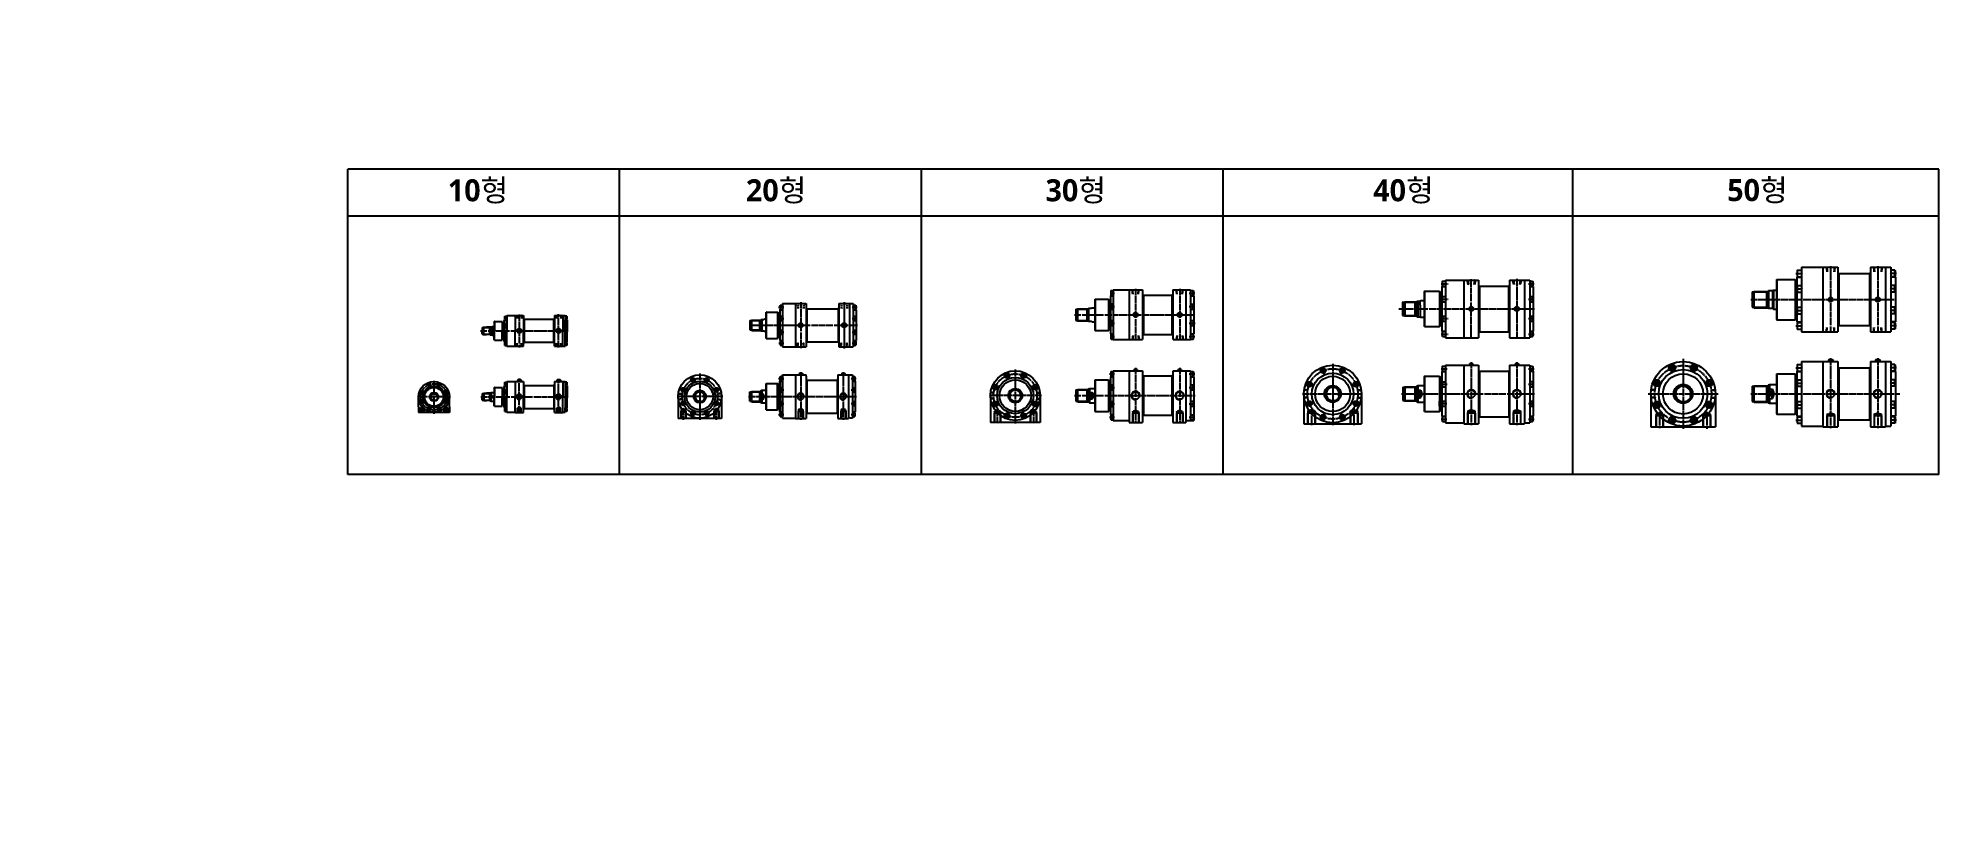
# Model space of a CAD drawing. Extents: x -985 to 5057, y -1057 to 1388.
import ezdxf

# ---------------------------------------------------------------- set-up
doc = ezdxf.new("R2010")
doc.units = 0
doc.header["$PDMODE"] = 1
for name, pattern in [('CENTER', [24, 20, -1.5, 1, -1.5]), ('HIDDEN', [5, 3.5, -1.5]), ('HIDDENX2', [0.75, 0.5, -0.25])]:
    doc.linetypes.add(name, pattern=pattern)
doc.layers.get('0').update_dxf_attribs({"linetype": 'CONTINUOUS'})
doc.layers.get('DEFPOINTS').update_dxf_attribs({"linetype": 'CONTINUOUS'})
for name, color, linetype in [('1', 3, 'CONTINUOUS'), ('3', 2, 'HIDDEN'), ('4', 7, 'CONTINUOUS'), ('5', 7, 'CONTINUOUS'), ('HIDDEN', 2, 'HIDDEN'), ('ML', 3, 'CONTINUOUS')]:
    doc.layers.add(name, color=color, linetype=linetype)
doc.styles.add('문자', font='romans.shx')

msp = doc.modelspace()

# ---------------------------------------------------------------- texts
at = {"char_height": 70, "attachment_point": 1, "style": '문자'}
for s, width, insert in [('{\\fMalgun Gothic|b1|i0|c129|p50;10형}', 386.572, (317.7, 938.6)), ('{\\fMalgun Gothic|b1|i0|c129|p50;20형}', 270.582, (1265.3, 938.6)), ('{\\fMalgun Gothic|b1|i0|c129|p50;30형}', 246.198, (2217.5, 938.6)), ('{\\fMalgun Gothic|b1|i0|c129|p50;40형}', 202.53, (3259.1, 938.6)), ('{\\fMalgun Gothic|b1|i0|c129|p50;50형}', 236.973, (4384.2, 939.2))]:
    msp.add_mtext_dynamic_manual_height_columns(s, width=width, gutter_width=16, heights=[-92.9], dxfattribs=dict(at, insert=insert))

# ---------------------------------------------------------------- linework, layer by layer
for p, q in [((5057.3, 971), (0, 971)), ((0, 0), (0, 971)), ((863.8, 0), (863.8, 971)), ((1822.8, 0), (1822.8, 971)), ((2781.8, 0), (2781.8, 971)), ((3893.3, 0), (3893.3, 971)), ((5057.3, 0), (5057.3, 971)), ((2781.8, 821), (0, 821)), ((5057.3, 821), (2781.8, 821)), ((5057.3, 0), (0, 0))]:
    msp.add_line(p, q)
at = {"color": 3}
for p, q in [((4470.4, 530.1), (4470.4, 582.1)), ((1284.2, 458), (1284.2, 491)), ((2320.5, 488.1), (2320.5, 527.1)), ((1284.2, 231.1), (1284.2, 264.1)), ((2320.5, 231.2), (2320.5, 270.2)), ((4470.4, 230.2), (4470.4, 282.2))]:
    msp.add_line(p, q, dxfattribs=at)
msp.add_circle((4712.8, 556.1), 7, dxfattribs=at)
at = {"layer": '1'}
for points in [[(235.4, 259.3), (237.7, 261.1), (237.3, 263.9), (234.7, 265.1), (232.4, 263.3), (232.7, 260.4)], [(237.3, 263.9), (237.7, 261.1), (235.4, 259.3), (232.7, 260.4), (232.4, 263.3), (234.7, 265.1)], [(256.6, 283.2), (259.4, 282.8), (261.2, 285.1), (260.1, 287.8), (257.2, 288.2), (255.5, 285.9)], [(261.2, 285.1), (259.4, 282.8), (256.6, 283.2), (255.5, 285.9), (257.2, 288.2), (260.1, 287.8)], [(287.1, 285.1), (288.8, 282.8), (291.7, 283.2), (292.8, 285.9), (291, 288.2), (288.2, 287.8)], [(309.9, 264.9), (309.6, 262.1), (311.9, 260.3), (314.5, 261.4), (314.9, 264.3), (312.6, 266)], [(237.3, 228.9), (237.7, 231.7), (235.4, 233.5), (232.7, 232.4), (232.4, 229.5), (234.7, 227.8)], [(235.4, 233.5), (237.7, 231.7), (237.3, 228.9), (234.7, 227.8), (232.4, 229.5), (232.7, 232.4)], [(261.2, 208.3), (259.4, 210.6), (256.6, 210.2), (255.5, 207.5), (257.2, 205.2), (260.1, 205.6)], [(291.7, 210.2), (288.8, 210.6), (287.1, 208.3), (288.2, 205.6), (291, 205.2), (292.8, 207.5)], [(311.9, 233.1), (309.6, 231.3), (309.9, 228.5), (312.6, 227.4), (314.9, 229.1), (314.5, 232)]]:
    msp.add_lwpolyline(points, close=True, dxfattribs=at)
for centre, radius in [((273.8, 246.7), 49), ((235, 262.2), 5), ((235, 262.2), 4.5), ((258.3, 285.5), 5), ((258.3, 285.5), 4.5), ((289.9, 285.5), 5), ((289.9, 285.5), 4.5), ((312.2, 263.2), 5), ((312.2, 263.2), 4.5), ((235, 230.6), 5), ((235, 230.6), 4.5), ((258.3, 207.9), 5), ((258.3, 207.9), 4.5), ((289.9, 207.9), 5), ((289.9, 207.9), 4.5), ((312.2, 230.2), 5), ((312.2, 230.2), 4.5)]:
    msp.add_circle(centre, radius, dxfattribs=at)
at = {"layer": '3', "color": 2, "linetype": 'HIDDENX2'}
for p, q in [((3557.1, 617.9), (3559.6, 603.9)), ((3559.6, 617.9), (3562.6, 603.9)), ((3581.6, 617.9), (3578.6, 603.9)), ((3584.1, 617.9), (3581.6, 603.9)), ((3702.1, 617.9), (3704.6, 603.9)), ((3704.6, 617.9), (3707.6, 603.9)), ((3726.6, 617.9), (3723.6, 603.9)), ((3729.1, 617.9), (3726.6, 603.9)), ((4699.3, 658.6), (4700.8, 644.6)), ((4700.8, 658.6), (4702.3, 644.6)), ((4724.8, 658.6), (4723.3, 644.6)), ((4726.3, 658.6), (4724.8, 644.6)), ((4849.3, 658.6), (4850.8, 644.6)), ((4850.8, 658.6), (4852.3, 644.6)), ((4874.8, 658.6), (4873.3, 644.6)), ((4876.3, 658.6), (4874.8, 644.6)), ((2494.7, 573.6), (2493.5, 585.9)), ((2495.9, 573.6), (2494.7, 586.1)), ((2511.9, 573.6), (2513.2, 585.9)), ((2513.2, 573.6), (2514.4, 585.9)), ((2634.7, 573.6), (2633.5, 585.9)), ((2635.9, 573.6), (2634.7, 586.1)), ((2651.9, 573.6), (2653.2, 585.9)), ((2653.2, 573.6), (2654.4, 585.9)), ((536.7, 505.8), (537.5, 495.8)), ((537.5, 505.8), (538.2, 495.8)), ((552.5, 505.8), (551.7, 495.8)), ((553.2, 505.8), (552.5, 495.8)), ((661.7, 505.8), (662.5, 495.8)), ((662.5, 505.8), (663.2, 495.8)), ((677.5, 505.8), (676.7, 495.8)), ((678.2, 505.8), (677.5, 495.8)), ((2494.7, 441.6), (2493.5, 429.3)), ((2495.9, 441.6), (2494.7, 429.2)), ((2511.9, 441.6), (2513.2, 429.3)), ((2513.2, 441.6), (2514.4, 429.3)), ((2634.7, 441.6), (2633.5, 429.3)), ((2635.9, 441.6), (2634.7, 429.2)), ((2651.9, 441.6), (2653.2, 429.3)), ((2653.2, 441.6), (2654.4, 429.3)), ((4699.3, 453.6), (4700.8, 467.6)), ((4700.8, 453.6), (4702.3, 467.6)), ((4724.8, 453.6), (4723.3, 467.6)), ((4726.3, 453.6), (4724.8, 467.6)), ((4849.3, 453.6), (4850.8, 467.6)), ((4850.8, 453.6), (4852.3, 467.6)), ((4874.8, 453.6), (4873.3, 467.6)), ((4876.3, 453.6), (4874.8, 467.6)), ((536.7, 407.8), (537.5, 417.8)), ((537.5, 407.8), (538.2, 417.8)), ((552.5, 407.8), (551.7, 417.8)), ((553.2, 407.8), (552.5, 417.8)), ((661.7, 407.8), (662.5, 417.8)), ((662.5, 407.8), (663.2, 417.8)), ((677.5, 407.8), (676.7, 417.8)), ((678.2, 407.8), (677.5, 417.8)), ((225.7, 254.3), (234.9, 253.5)), ((225.8, 255.1), (235.1, 254.3)), ((322, 255), (312.7, 254.2)), ((322.1, 254.2), (312.9, 253.4)), ((1050.4, 256.8), (1062.3, 255.6)), ((1050.5, 258.1), (1062.5, 256.8)), ((1186.9, 258.1), (1175, 256.8)), ((1187.1, 256.8), (1175.2, 255.6)), ((2055.4, 242.7), (2042.9, 241.5)), ((2055.4, 259.9), (2043.1, 261.2)), ((2055.4, 258.7), (2043.1, 259.9)), ((2187.4, 259.9), (2199.7, 261.2)), ((2187.4, 258.7), (2199.7, 259.9)), ((2187.4, 242.7), (2199.9, 241.5)), ((3052.6, 266.9), (3039.5, 268.1)), ((3052.6, 245.4), (3039.5, 244.1)), ((3052.7, 268.1), (3039.7, 269.4)), ((3052.7, 244.1), (3039.7, 242.9)), ((3207.7, 268.1), (3220.8, 269.4)), ((3207.7, 244.1), (3220.8, 242.9)), ((3207.9, 266.9), (3221, 268.1)), ((3207.9, 245.4), (3221, 244.1)), ((4155.5, 267), (4142.2, 268.2)), ((4155.5, 245.5), (4142.2, 244.3)), ((4155.5, 268.2), (4142.4, 269.4)), ((4155.5, 244.2), (4142.4, 243.1)), ((4332.5, 268.2), (4345.7, 269.4)), ((4332.5, 267), (4345.8, 268.2)), ((4332.5, 245.5), (4345.8, 244.3)), ((4332.5, 244.2), (4345.7, 243.1)), ((225.7, 239.3), (234.9, 240.1)), ((225.8, 238.5), (235.1, 239.3)), ((230.3, 210.7), (231.2, 212.2)), ((230.3, 210.7), (230.3, 196.7)), ((242.3, 210.7), (230.3, 210.7)), ((236.3, 214.7), (231.2, 212.7)), ((231.2, 212.7), (231.2, 196.7)), ((241.5, 212.7), (231.2, 212.7)), ((236.3, 214.7), (241.5, 212.7)), ((241.5, 212.7), (241.5, 196.7)), ((242.3, 210.7), (241.5, 212.2)), ((242.3, 210.7), (242.3, 196.7)), ((305.3, 210.7), (306.2, 212.2)), ((317.3, 210.7), (305.3, 210.7)), ((305.3, 210.7), (305.3, 196.7)), ((311.3, 214.7), (306.2, 212.7)), ((306.2, 212.7), (306.2, 196.7)), ((316.5, 212.7), (306.2, 212.7)), ((311.3, 214.7), (316.5, 212.7)), ((322, 238.4), (312.7, 239.2)), ((322.1, 239.2), (312.9, 240)), ((316.5, 212.7), (316.5, 196.7)), ((317.3, 210.7), (316.5, 212.2)), ((317.3, 210.7), (317.3, 196.7)), ((538.9, 210.7), (539.8, 211.4)), ((538.9, 196.7), (538.9, 210.7)), ((538.9, 210.7), (550.9, 210.7)), ((544.9, 214.7), (539.8, 212.7)), ((539.8, 196.7), (539.8, 212.7)), ((539.8, 212.7), (550.1, 212.7)), ((544.9, 214.7), (550.1, 212.7)), ((550.1, 196.7), (550.1, 212.7)), ((550.9, 210.7), (550.1, 211.4)), ((550.9, 196.7), (550.9, 210.7)), ((664, 210.7), (664.8, 211.4)), ((664, 196.7), (664, 210.7)), ((664, 210.7), (676, 210.7)), ((664.8, 212.7), (670, 214.7)), ((664.8, 196.7), (664.8, 212.7)), ((664.8, 212.7), (675.1, 212.7)), ((670, 214.7), (675.1, 212.7)), ((675.1, 196.7), (675.1, 212.7)), ((676, 210.7), (675.1, 211.4)), ((676, 196.7), (676, 210.7)), ((1062.3, 239.6), (1050.4, 238.3)), ((1062.5, 238.3), (1050.5, 237.1)), ((1058.7, 201.6), (1058.2, 201.1)), ((1058.2, 201.1), (1074.2, 201.1)), ((1058.2, 201.1), (1058.2, 177.6)), ((1073.7, 201.6), (1058.7, 201.6)), ((1059.2, 206.6), (1066.2, 209.5)), ((1073.2, 206.6), (1059.2, 206.6)), ((1059.2, 206.6), (1059.2, 177.6)), ((1066.2, 209.5), (1073.2, 206.6)), ((1073.2, 206.6), (1073.2, 177.6)), ((1073.7, 201.6), (1074.2, 201.1)), ((1074.2, 201.1), (1074.2, 177.6)), ((1163.7, 201.6), (1163.2, 201.1)), ((1163.2, 201.1), (1163.2, 177.6)), ((1163.2, 201.1), (1179.2, 201.1)), ((1178.7, 201.6), (1163.7, 201.6)), ((1164.2, 206.6), (1171.2, 209.5)), ((1164.2, 206.6), (1164.2, 177.6)), ((1178.2, 206.6), (1164.2, 206.6)), ((1171.2, 209.5), (1178.2, 206.6)), ((1175, 238.3), (1186.9, 237.1)), ((1175.2, 239.6), (1187.1, 238.3)), ((1178.2, 206.6), (1178.2, 177.6)), ((1178.7, 201.6), (1179.2, 201.1)), ((1179.2, 201.1), (1179.2, 177.6)), ((1432.1, 201.6), (1431.6, 201.1)), ((1431.6, 201.1), (1447.6, 201.1)), ((1431.6, 201.1), (1431.6, 177.6)), ((1447.1, 201.6), (1432.1, 201.6)), ((1432.6, 206.6), (1439.6, 209.5)), ((1446.6, 206.6), (1432.6, 206.6)), ((1432.6, 206.6), (1432.6, 177.6)), ((1439.6, 209.5), (1446.6, 206.6)), ((1446.6, 206.6), (1446.6, 177.6)), ((1447.1, 201.6), (1447.6, 201.1)), ((1447.6, 201.1), (1447.6, 177.6)), ((1567.1, 201.6), (1566.6, 201.1)), ((1566.6, 201.1), (1582.6, 201.1)), ((1566.6, 201.1), (1566.6, 177.6)), ((1582.1, 201.6), (1567.1, 201.6)), ((1567.6, 206.6), (1574.6, 209.5)), ((1581.6, 206.6), (1567.6, 206.6)), ((1567.6, 206.6), (1567.6, 177.6)), ((1574.6, 209.5), (1581.6, 206.6)), ((1581.6, 206.6), (1581.6, 177.6)), ((1582.1, 201.6), (1582.6, 201.1)), ((1582.6, 201.1), (1582.6, 177.6)), ((2055.4, 241.4), (2043.1, 240.3)), ((2053.9, 195.7), (2073.9, 195.7)), ((2053.9, 195.7), (2053.9, 165.7)), ((2054.9, 200.7), (2063.9, 204.4)), ((2054.9, 200.7), (2072.9, 200.7)), ((2054.9, 200.7), (2054.9, 165.7)), ((2063.9, 204.4), (2072.9, 200.7)), ((2072.9, 200.7), (2072.9, 165.7)), ((2073.9, 195.7), (2073.9, 165.7)), ((2168.9, 195.7), (2188.9, 195.7)), ((2168.9, 195.7), (2168.9, 165.7)), ((2169.9, 200.7), (2178.9, 204.4)), ((2169.9, 200.7), (2187.9, 200.7)), ((2169.9, 200.7), (2169.9, 165.7)), ((2178.9, 204.4), (2187.9, 200.7)), ((2187.4, 241.4), (2199.7, 240.3)), ((2187.9, 200.7), (2187.9, 165.7)), ((2188.9, 195.7), (2188.9, 165.7)), ((2493.9, 195.7), (2493.9, 165.7)), ((2493.9, 195.7), (2513.9, 195.7)), ((2494.9, 200.7), (2503.9, 204.4)), ((2494.9, 200.7), (2494.9, 165.7)), ((2494.9, 200.7), (2512.9, 200.7)), ((2503.9, 204.4), (2512.9, 200.7)), ((2512.9, 200.7), (2512.9, 165.7)), ((2513.9, 195.7), (2513.9, 165.7)), ((2633.9, 195.7), (2633.9, 165.7)), ((2633.9, 195.7), (2653.9, 195.7)), ((2634.9, 200.7), (2643.9, 204.4)), ((2634.9, 200.7), (2634.9, 165.7)), ((2634.9, 200.7), (2652.9, 200.7)), ((2643.9, 204.4), (2652.9, 200.7)), ((2652.9, 200.7), (2652.9, 165.7)), ((2653.9, 195.7), (2653.9, 165.7)), ((3051.7, 197.1), (3050.7, 196.1)), ((3050.7, 196.1), (3074.7, 196.1)), ((3050.7, 196.1), (3050.7, 161.1)), ((3051.7, 202.1), (3062.7, 206.5)), ((3051.7, 202.1), (3073.7, 202.1)), ((3051.7, 202.1), (3051.7, 161.1)), ((3051.7, 197.1), (3073.7, 197.1)), ((3062.7, 206.5), (3073.7, 202.1)), ((3073.7, 202.1), (3073.7, 161.1)), ((3073.7, 197.1), (3074.7, 196.1)), ((3074.7, 196.1), (3074.7, 161.1)), ((3186.7, 197.1), (3185.7, 196.1)), ((3185.7, 196.1), (3209.7, 196.1)), ((3185.7, 196.1), (3185.7, 161.1)), ((3186.7, 202.1), (3197.7, 206.5)), ((3186.7, 202.1), (3208.7, 202.1)), ((3186.7, 202.1), (3186.7, 161.1)), ((3186.7, 197.1), (3208.7, 197.1)), ((3197.7, 206.5), (3208.7, 202.1)), ((3208.7, 202.1), (3208.7, 161.1)), ((3208.7, 197.1), (3209.7, 196.1)), ((3209.7, 196.1), (3209.7, 161.1)), ((3559.7, 197.1), (3558.7, 196.1)), ((3558.7, 196.1), (3558.7, 161.1)), ((3558.7, 196.1), (3582.7, 196.1)), ((3559.7, 202.1), (3570.7, 206.5)), ((3559.7, 202.1), (3559.7, 161.1)), ((3559.7, 202.1), (3581.7, 202.1)), ((3559.7, 197.1), (3581.7, 197.1)), ((3570.7, 206.5), (3581.7, 202.1)), ((3581.7, 202.1), (3581.7, 161.1)), ((3581.7, 197.1), (3582.7, 196.1)), ((3582.7, 196.1), (3582.7, 161.1)), ((3704.7, 197.1), (3703.7, 196.1)), ((3703.7, 196.1), (3727.7, 196.1)), ((3703.7, 196.1), (3703.7, 161.1)), ((3704.7, 202.1), (3715.7, 206.5)), ((3704.7, 202.1), (3726.7, 202.1)), ((3704.7, 202.1), (3704.7, 161.1)), ((3704.7, 197.1), (3726.7, 197.1)), ((3715.7, 206.5), (3726.7, 202.1)), ((3726.7, 202.1), (3726.7, 161.1)), ((3726.7, 197.1), (3727.7, 196.1)), ((3727.7, 196.1), (3727.7, 161.1)), ((4157, 187.2), (4157, 151.2)), ((4157, 187.2), (4181, 187.2)), ((4158, 192.2), (4169, 195.5)), ((4158, 192.2), (4158, 151.2)), ((4158, 192.2), (4180, 192.2)), ((4169, 195.5), (4180, 192.2)), ((4180, 192.2), (4180, 151.2)), ((4181, 187.2), (4181, 151.2)), ((4307, 187.2), (4307, 151.2)), ((4307, 187.2), (4331, 187.2)), ((4308, 192.2), (4319, 195.5)), ((4308, 192.2), (4308, 151.2)), ((4308, 192.2), (4330, 192.2)), ((4319, 195.5), (4330, 192.2)), ((4330, 192.2), (4330, 151.2)), ((4331, 187.2), (4331, 151.2)), ((4700.8, 187.2), (4724.8, 187.2)), ((4700.8, 187.2), (4700.8, 151.2)), ((4701.8, 192.2), (4712.8, 195.5)), ((4701.8, 192.2), (4723.8, 192.2)), ((4701.8, 192.2), (4701.8, 151.2)), ((4712.8, 195.5), (4723.8, 192.2)), ((4723.8, 192.2), (4723.8, 151.2)), ((4724.8, 187.2), (4724.8, 151.2)), ((4850.8, 187.2), (4874.8, 187.2)), ((4850.8, 187.2), (4850.8, 151.2)), ((4851.8, 192.2), (4862.8, 195.5)), ((4851.8, 192.2), (4873.8, 192.2)), ((4851.8, 192.2), (4851.8, 151.2)), ((4862.8, 195.5), (4873.8, 192.2)), ((4873.8, 192.2), (4873.8, 151.2)), ((4874.8, 187.2), (4874.8, 151.2))]:
    msp.add_line(p, q, dxfattribs=at)
for p in [(-984.8, 23.8), (-984.8, 23.8), (-859.8, 23.8)]:
    msp.add_point(p, dxfattribs=at)
at = {"layer": '4', "color": 0}
for p, q in [((3353.6, 547.4), (3391.1, 547.4)), ((3391.1, 547.4), (3393.7, 548.9)), ((4463.8, 580.6), (4509.3, 580.6)), ((4509.3, 580.6), (4511.9, 582.1)), ((1277.6, 489.5), (1309, 489.5)), ((1309, 489.5), (1311.6, 491)), ((2313.9, 525.6), (2349.1, 525.6)), ((2313.9, 489.6), (2349.1, 489.6)), ((2349.1, 525.6), (2351.7, 527.1)), ((2349.1, 489.6), (2351.7, 488.1)), ((3353.6, 505.4), (3391.1, 505.4)), ((3391.1, 505.4), (3393.7, 503.9)), ((4463.8, 531.6), (4509.3, 531.6)), ((4509.3, 531.6), (4511.9, 530.1)), ((427, 467.8), (449.8, 467.8)), ((427, 445.8), (449.8, 445.8)), ((449.8, 467.8), (451.5, 468.8)), ((449.8, 445.8), (451.5, 444.8)), ((1277.6, 459.5), (1309, 459.5)), ((1309, 459.5), (1311.6, 458)), ((427, 257.7), (449.8, 257.7)), ((449.8, 257.7), (451.5, 258.7)), ((452, 242.6), (458.5, 250.8)), ((452, 250.8), (458.5, 242.6)), ((1277.6, 262.6), (1309, 262.6)), ((1309, 262.6), (1311.6, 264.1)), ((1309, 262.6), (1311.6, 264.1)), ((1319.5, 256.1), (1312.6, 239)), ((1312.6, 256.1), (1319.5, 239)), ((2313.9, 268.7), (2349.1, 268.7)), ((2349.1, 268.7), (2351.7, 270.2)), ((2353.9, 240.6), (2366.1, 260.8)), ((2366.1, 240.6), (2353.9, 260.8)), ((3353.7, 277.1), (3391.2, 277.1)), ((3391.2, 277.1), (3393.8, 278.6)), ((3407.9, 268.4), (3397.7, 243.8)), ((3397.7, 268.4), (3407.9, 243.8)), ((4463.8, 280.7), (4509.3, 280.7)), ((4509.3, 280.7), (4511.9, 282.2)), ((4515.8, 241.1), (4528.3, 271.4)), ((4515.8, 271.4), (4528.3, 241.1)), ((427, 235.7), (449.8, 235.7)), ((449.8, 235.7), (451.5, 234.7)), ((1277.6, 232.6), (1309, 232.6)), ((1309, 232.6), (1311.6, 231.1)), ((1309, 232.6), (1311.6, 231.1)), ((2313.9, 232.7), (2349.1, 232.7)), ((2349.1, 232.7), (2351.7, 231.2)), ((3353.7, 235.1), (3391.2, 235.1)), ((3391.2, 235.1), (3393.8, 233.6)), ((4463.8, 231.7), (4509.3, 231.7)), ((4509.3, 231.7), (4511.9, 230.2))]:
    msp.add_line(p, q, dxfattribs=at)
for centre, radius, start, end in [((4712.8, 556.1), 6.5, 343.58885, 285.75559), ((4862.8, 556.1), 6.5, 336.08356, 289.33177), ((2503.9, 507.6), 6.5, 351.89178, 269.91091), ((2643.9, 507.6), 6.5, 351.89178, 269.91091), ((3570.6, 526.4), 6.5, 351.89178, 270.03758), ((3715.6, 526.4), 6.5, 351.89178, 270.03758), ((545, 456.8), 6.5, 351.89178, 270), ((670, 456.8), 6.5, 351.89178, 270), ((1439.6, 474.4), 6.5, 351.89178, 269.88586), ((1577.6, 474.5), 6.5, 351.89178, 270.11414), ((273.8, 246.7), 10, 351.07117, 280.41684), ((545, 246.7), 8.25, 0, 281.64639), ((670, 246.7), 8.25, 0, 281.64639), ((1118.7, 247.6), 15, 344.89377, 284.96327), ((1439.6, 247.6), 10.5, 355.3167, 274.15014), ((1574.6, 247.6), 10.5, 354.48535, 273.5704), ((2121.4, 250.7), 18, 344.56285, 283.77585), ((2503.9, 250.7), 13.5, 348.50663, 281.64752), ((2643.9, 250.7), 13.5, 352.34153, 285.26232), ((3130.2, 256.1), 21, 341.37692, 288.59435), ((3570.7, 256.1), 13.5, 355.6528, 277.64471), ((3715.7, 256.1), 13.5, 352.13112, 277.59483), ((4244, 256.2), 24.5, 341.25822, 286.75263), ((4712.8, 256.2), 13.5, 346.72576, 283.13416), ((4862.8, 256.2), 13.5, 346.33695, 284.42512)]:
    msp.add_arc(centre, radius, start, end, dxfattribs=at)
at = {"layer": '5'}
for p in [(1685.7, 1387.8), (1942.8, 1261), (641.6, -1057.4)]:
    msp.add_point(p, dxfattribs=at)
at = {"layer": 'DEFPOINTS', "color": 0, "linetype": 'ByBlock'}
for p in [(3593.6, 617.9), (4735.8, 658.6), (2525.9, 586.6), (558, 505.8), (1456.6, 543.5), (2525.9, 428.6), (2665.9, 428.6), (3593.6, 434.9), (4735.8, 453.6), (558, 407.8), (1456.6, 405.5), (222.8, 246.7), (226.3, 246.7), (273.8, 246.7), (455, 260.7), (466, 276.2), (1049.1, 247.6), (1067.7, 247.6), (224.8, 196.7), (452, 235.7), (455, 232.7), (466.5, 217.2), (532, 197.7), (558, 197.7), (558, 197.7), (657, 197.7), (683, 197.7), (1312.6, 229.3), (2353.9, 229.9), (3397.7, 231.3), (4515.8, 228), (1049.1, 177.6), (1422.6, 177.6), (1456.6, 177.6), (1557.6, 177.6), (1591.6, 177.6), (3038.7, 161.1), (3546.7, 161.1), (3593.7, 161.1), (3692.7, 161.1), (3739.7, 161.1)]:
    msp.add_point(p, dxfattribs=at)
at = {"layer": 'HIDDEN'}
for p, q in [((1429.1, 543.4), (1430.4, 527.8)), ((1430.4, 543.4), (1431.7, 527.8)), ((1448.9, 543.4), (1447.5, 527.8)), ((1450.1, 543.4), (1448.9, 527.8)), ((1567.1, 543.4), (1568.4, 527.8)), ((1568.4, 543.4), (1569.7, 527.8)), ((1586.9, 543.4), (1585.5, 527.8)), ((1588.1, 543.4), (1586.9, 527.8)), ((1429.1, 405.5), (1430.4, 421.1)), ((1430.4, 405.5), (1431.7, 421.1)), ((1448.9, 405.5), (1447.5, 421.1)), ((1450.1, 405.5), (1448.9, 421.1)), ((1567.1, 405.5), (1568.4, 421.1)), ((1568.4, 405.5), (1569.7, 421.1)), ((1586.9, 405.5), (1585.5, 421.1)), ((1588.1, 405.5), (1586.9, 421.1))]:
    msp.add_line(p, q, dxfattribs=at)
at = {"layer": 'ML', "color": 1, "linetype": 'CENTER'}
for p, q in [((3474.6, 606.4), (3497.2, 606.4)), ((3570.6, 430.9), (3570.6, 621.9)), ((3715.6, 621.9), (3715.6, 430.9)), ((3752.6, 606.4), (3770.6, 606.4)), ((4602.8, 639.3), (4624.8, 639.3)), ((4712.8, 662.6), (4712.8, 449.6)), ((4862.8, 662.6), (4862.8, 449.6)), ((4921.8, 639.3), (4899.8, 639.3)), ((1439.6, 547.5), (1439.6, 401.5)), ((1577.6, 547.5), (1577.6, 400.5)), ((2423.9, 576.6), (2436.9, 576.6)), ((2503.9, 589.9), (2503.9, 424.6)), ((2643.9, 589.9), (2643.9, 424.6)), ((2673.9, 576.6), (2691.9, 576.6)), ((3474.6, 557.4), (3497.2, 557.4)), ((3752.6, 557.4), (3770.6, 557.4)), ((3752.6, 557.4), (3770.6, 557.4)), ((4459.8, 556.1), (4922.8, 556.1)), ((4602.8, 590.6), (4624.8, 590.6)), ((4921.8, 590.6), (4899.8, 590.6)), ((497.9, 498.8), (507.1, 498.8)), ((497.9, 498.8), (507.1, 498.8)), ((545, 508.3), (545, 403.8)), ((670, 403.8), (670, 509.2)), ((698.1, 498.8), (689.1, 498.8)), ((1368.6, 531.5), (1385.6, 531.5)), ((1368.6, 496.3), (1385.6, 496.3)), ((1577.6, 543), (1577.6, 401.5)), ((1602.6, 531.5), (1618.6, 531.5)), ((1602.6, 496.3), (1618.6, 496.3)), ((2309.9, 507.6), (2692.9, 507.6)), ((2423.9, 533.6), (2436.9, 533.6)), ((2673.9, 533.6), (2691.9, 533.6)), ((3340.8, 526.4), (3771.6, 526.4)), ((3474.6, 495.4), (3497.2, 495.4)), ((3752.6, 495.4), (3770.6, 495.4)), ((3752.6, 495.4), (3770.6, 495.4)), ((4602.8, 521.7), (4624.8, 521.7)), ((4921.8, 521.7), (4899.8, 521.7)), ((421.9, 456.8), (699.4, 456.8)), ((497.9, 472.8), (507.1, 472.8)), ((497.9, 440.8), (507.1, 440.8)), ((698.1, 472.8), (689.1, 472.8)), ((697.4, 440.8), (689.4, 440.8)), ((1277.6, 474.5), (1311.5, 474.5)), ((1281.6, 474.5), (1619.6, 474.5)), ((1281.6, 474.5), (1619.6, 474.5)), ((1369.6, 452.7), (1385.6, 452.7)), ((1372.7, 474.5), (1400.7, 474.5)), ((1424.7, 474.5), (1469.1, 474.5)), ((1426.6, 474.5), (1454.6, 474.5)), ((1439.6, 483), (1439.6, 466)), ((1439.6, 465.9), (1439.6, 483)), ((1577.6, 465.9), (1577.6, 483)), ((1577.6, 483), (1577.6, 466)), ((1602.6, 452.7), (1618.1, 452.7)), ((2423.9, 481.2), (2436.9, 481.2)), ((2423.9, 438.6), (2436.9, 438.6)), ((2673.9, 481.2), (2692.9, 481.2)), ((2673.9, 438.6), (2691.9, 438.6)), ((3474.6, 446.4), (3497.2, 446.4)), ((3752.6, 446.4), (3770.6, 446.4)), ((4602.8, 473), (4624.8, 473)), ((4921.8, 473), (4899.8, 473)), ((497.9, 414.8), (507.1, 414.8)), ((497.9, 414.8), (507.1, 414.8)), ((497.9, 414.8), (507.1, 414.8)), ((697.4, 414.8), (689.4, 414.8)), ((1369.6, 417.5), (1385.6, 417.5)), ((1602.6, 417.5), (1618.1, 417.5)), ((4244, 367.2), (4244, 145.2)), ((4712.8, 369.7), (4712.8, 147.2)), ((4862.8, 369.7), (4862.8, 147.2)), ((545, 305.4), (545, 294.1)), ((545, 303.9), (545, 292.6)), ((1100, 292.8), (1092.3, 311.3)), ((1118.7, 320.6), (1118.7, 173.6)), ((1137.5, 292.8), (1145.1, 311.3)), ((1368.6, 304.6), (1385.6, 304.6)), ((1369.6, 304.6), (1385.6, 304.6)), ((1439.6, 325.6), (1439.6, 174)), ((1574.6, 325.6), (1574.6, 173.6)), ((1599.6, 304.6), (1615.6, 304.6)), ((2099.4, 303.8), (2091.2, 323.7)), ((2121.4, 333.7), (2121.4, 161.7)), ((2143.4, 303.8), (2151.6, 323.7)), ((2420.9, 319.7), (2436.9, 319.7)), ((2503.9, 338.7), (2503.9, 161.7)), ((2643.9, 338.7), (2643.9, 161.7)), ((2673.9, 319.7), (2691.9, 319.7)), ((3105, 317.1), (3095.2, 340.6)), ((3130.2, 351.6), (3130.2, 157.1)), ((3155.5, 317.1), (3165.3, 340.6)), ((3474.7, 336.1), (3494, 336.1)), ((3570.7, 356.6), (3570.7, 157.1)), ((3715.7, 356.6), (3715.7, 157.1)), ((3752.7, 336.1), (3770.7, 336.1)), ((4214.4, 327.8), (4204.8, 350.9)), ((4273.7, 327.8), (4283.3, 350.9)), ((4602.8, 339.4), (4624.8, 339.4)), ((4921.8, 339.4), (4899.8, 339.4)), ((222.8, 246.7), (222.3, 246.7)), ((325.3, 246.7), (222.8, 246.7)), ((241.5, 260.1), (228.6, 265.4)), ((260.4, 279), (255.1, 292)), ((273.8, 298.2), (273.8, 192.7)), ((287.2, 279), (292.6, 292)), ((306.2, 260.1), (319.1, 265.4)), ((423, 246.7), (699.4, 246.7)), ((497.9, 288.7), (507.1, 288.7)), ((497.9, 262.7), (507.1, 262.7)), ((545, 196.2), (545, 295.7)), ((545, 257.9), (545, 234.6)), ((670, 196.4), (670, 295.7)), ((670, 257.9), (670, 234.6)), ((670, 255.2), (670, 238.2)), ((698.1, 288.7), (689.1, 288.7)), ((698.1, 262.7), (689.1, 262.7)), ((697.6, 288.7), (689.4, 288.7)), ((1191.7, 247.6), (1049.1, 247.6)), ((1073.5, 266.3), (1055, 274)), ((1164, 266.3), (1182.5, 274)), ((1273.6, 247.6), (1616.6, 247.6)), ((1368.6, 269.4), (1385.6, 269.4)), ((1369.6, 269.4), (1385.6, 269.4)), ((1599.6, 269.4), (1615.6, 269.4)), ((2204.4, 250.7), (2038.4, 250.7)), ((2068.3, 272.7), (2048.4, 280.9)), ((2174.5, 272.7), (2194.4, 280.9)), ((2309.9, 250.7), (2422.9, 250.7)), ((2420.9, 276.7), (2436.9, 276.7)), ((2422.9, 250.7), (2692.9, 250.7)), ((2673.9, 276.7), (2691.9, 276.7)), ((3034.7, 256.1), (3225.7, 256.1)), ((3069.3, 281.4), (3045.7, 291.1)), ((3191.2, 281.4), (3214.8, 291.1)), ((3348.7, 256.1), (3771.7, 256.1)), ((3474.7, 286.7), (3494.6, 286.7)), ((3752.7, 287.1), (3770.7, 287.1)), ((4133, 256.2), (4355, 256.2)), ((4172.4, 285.9), (4149.3, 295.5)), ((4315.6, 285.9), (4338.7, 295.5)), ((4459.8, 256.2), (4932.7, 256.2)), ((4602.8, 290.7), (4624.8, 290.7)), ((4921.8, 290.7), (4899.8, 290.7)), ((241.5, 233.3), (228.6, 227.9)), ((236.3, 217.5), (236.3, 194.4)), ((260.4, 214.4), (255.1, 201.4)), ((287.2, 214.4), (292.6, 201.4)), ((306.2, 233.3), (319.1, 227.9)), ((311.3, 217.5), (311.3, 194.7)), ((497.9, 230.7), (507.1, 230.7)), ((497.9, 204.7), (507.1, 204.7)), ((697.4, 230.7), (689.4, 230.7)), ((697.4, 204.7), (689.4, 204.7)), ((697.4, 204.7), (689.4, 204.7)), ((1073.5, 228.8), (1055, 221.2)), ((1066.2, 210.8), (1066.2, 173.6)), ((1100, 202.3), (1092.3, 183.8)), ((1137.5, 202.3), (1145.1, 183.8)), ((1164, 228.8), (1182.5, 221.2)), ((1171.2, 211.7), (1171.2, 173.6)), ((1368.6, 225.8), (1385.6, 225.8)), ((1368.6, 190.6), (1385.6, 190.6)), ((1369.6, 225.8), (1385.6, 225.8)), ((1369.6, 190.6), (1385.6, 190.6)), ((1599.6, 225.8), (1615.1, 225.8)), ((1599.6, 190.6), (1615.1, 190.6)), ((2068.3, 228.7), (2048.4, 220.5)), ((2063.9, 207.6), (2063.9, 161.7)), ((2099.4, 197.6), (2091.2, 177.7)), ((2143.4, 197.6), (2151.6, 177.7)), ((2174.5, 228.7), (2194.4, 220.5)), ((2178.9, 207.6), (2178.9, 161.7)), ((2420.9, 224.3), (2436.9, 224.3)), ((2420.9, 181.7), (2436.9, 181.7)), ((2673.9, 181.7), (2691.9, 181.7)), ((3069.3, 230.8), (3045.7, 221.1)), ((3062.7, 208), (3062.7, 157.1)), ((3105, 195.1), (3095.2, 171.6)), ((3155.5, 195.1), (3165.3, 171.6)), ((3191.2, 230.8), (3214.8, 221.1)), ((3197.7, 210.3), (3197.7, 157.1)), ((3474.7, 225.5), (3493.4, 225.5)), ((3752.7, 225.1), (3770.7, 225.1)), ((4172.4, 226.6), (4149.3, 217)), ((4169, 199.5), (4169, 147.2)), ((4214.4, 184.6), (4204.8, 161.5)), ((4273.7, 184.6), (4283.3, 161.5)), ((4315.6, 226.6), (4338.7, 217)), ((4319, 199.5), (4319, 145.2)), ((4602.8, 221.8), (4624.8, 221.8)), ((4921.8, 221.8), (4899.8, 221.8)), ((3474.7, 176.1), (3493.4, 176.1)), ((3752.7, 176.1), (3770.7, 176.1)), ((4602.8, 173.1), (4624.8, 173.1)), ((4921.8, 173.1), (4899.8, 173.1))]:
    msp.add_line(p, q, dxfattribs=at)
at = {"layer": 'ML'}
for p, q in [((3479.6, 614.4), (3478.6, 613.4)), ((3478.6, 613.4), (3478.6, 599.4)), ((3479.6, 614.4), (3488.6, 614.4)), ((3479.6, 598.4), (3479.6, 614.4)), ((3488.6, 617.9), (3593.6, 617.9)), ((3488.6, 617.9), (3488.6, 434.9)), ((3546.6, 617.9), (3546.6, 434.9)), ((3593.6, 617.9), (3593.6, 434.9)), ((3692.6, 617.9), (3756.6, 617.9)), ((3692.6, 617.9), (3692.6, 434.9)), ((3739.6, 617.9), (3739.6, 434.9)), ((3756.6, 617.9), (3756.6, 434.9)), ((3756.6, 614.4), (3765.6, 614.4)), ((3765.6, 614.4), (3766.6, 613.4)), ((3765.6, 598.4), (3765.6, 614.4)), ((3766.6, 613.4), (3766.6, 599.4)), ((4540.8, 619.1), (4541.8, 620.1)), ((4540.8, 619.1), (4540.8, 493.1)), ((4541.8, 620.1), (4541.8, 492.1)), ((4541.8, 620.1), (4599.8, 620.1)), ((4599.8, 620.1), (4599.8, 492.1)), ((4599.8, 620.1), (4600.8, 619.1)), ((4600.8, 619.1), (4600.8, 493.1)), ((4600.8, 613.4), (4603.8, 615.1)), ((4603.8, 615.1), (4603.8, 497.1)), ((4603.8, 615.1), (4605.8, 615.1)), ((4605.8, 626.8), (4605.8, 485.5)), ((4605.8, 626.8), (4620.8, 626.8)), ((4607.8, 649.8), (4606.8, 648.8)), ((4606.8, 648.8), (4606.8, 629.8)), ((4606.8, 629.8), (4607.8, 628.8)), ((4607.8, 628.8), (4607.8, 649.8)), ((4607.8, 649.8), (4620.8, 649.8)), ((4607.8, 628.8), (4620.8, 628.8)), ((4620.8, 658.6), (4620.8, 453.6)), ((4620.8, 658.6), (4687.8, 658.6)), ((4687.8, 658.6), (4687.8, 453.6)), ((4687.8, 658.6), (4735.8, 658.6)), ((4687.8, 658.6), (4687.8, 453.6)), ((4735.8, 658.6), (4735.8, 453.6)), ((4738.8, 638.6), (4735.8, 641.6)), ((4738.8, 638.6), (4738.8, 473.6)), ((4738.8, 638.6), (4836.8, 638.6)), ((4836.8, 638.6), (4839.8, 641.6)), ((4836.8, 638.6), (4836.8, 473.6)), ((4839.8, 658.6), (4903.8, 658.6)), ((4839.8, 658.6), (4839.8, 453.6)), ((4887.8, 660.2), (4887.8, 453.6)), ((4903.8, 658.6), (4903.8, 453.6)), ((4916.8, 649.8), (4903.8, 649.8)), ((4916.8, 628.8), (4903.8, 628.8)), ((4918.8, 626.8), (4903.8, 626.8)), ((4916.8, 628.8), (4916.8, 649.8)), ((4916.8, 649.8), (4917.8, 648.8)), ((4917.8, 629.8), (4916.8, 628.8)), ((4917.8, 648.8), (4917.8, 629.8)), ((4918.8, 626.8), (4918.8, 485.5)), ((2373.9, 556.6), (2374.9, 557.6)), ((2373.9, 556.6), (2373.9, 458.6)), ((2373.9, 556.6), (2373.9, 458.6)), ((2374.9, 557.6), (2417.9, 557.6)), ((2374.9, 557.6), (2374.9, 457.6)), ((2417.9, 557.6), (2417.9, 457.6)), ((2417.9, 557.6), (2418.9, 556.6)), ((2418.9, 556.6), (2418.9, 458.6)), ((2418.9, 550.9), (2421.9, 552.6)), ((2421.9, 552.6), (2421.9, 462.6)), ((2421.9, 552.6), (2423.9, 552.6)), ((2423.9, 567.6), (2423.9, 447.6)), ((2423.9, 567.6), (2432.9, 567.6)), ((2425.9, 584.6), (2424.9, 583.6)), ((2424.9, 583.6), (2424.9, 569.6)), ((2425.9, 568.6), (2424.9, 569.6)), ((2425.9, 584.6), (2425.9, 568.6)), ((2425.9, 584.6), (2432.9, 584.6)), ((2425.9, 568.6), (2432.9, 568.6)), ((2432.9, 586.6), (2483.9, 586.6)), ((2432.9, 586.6), (2432.9, 428.6)), ((2483.9, 586.6), (2483.9, 428.6)), ((2483.9, 586.6), (2525.9, 586.6)), ((2525.9, 586.6), (2525.9, 428.6)), ((2528.9, 570.1), (2525.9, 573.1)), ((2528.9, 570.1), (2528.9, 445.1)), ((2528.9, 570.1), (2618.9, 570.1)), ((2618.9, 570.1), (2621.9, 573.1)), ((2618.9, 570.1), (2618.9, 445.1)), ((2621.9, 586.6), (2621.9, 428.6)), ((2621.9, 586.6), (2677.9, 586.6)), ((2663.9, 586.6), (2663.9, 428.6)), ((2677.9, 586.6), (2677.9, 428.6)), ((2677.9, 584.6), (2686.9, 584.6)), ((2677.9, 568.6), (2686.9, 568.6)), ((2677.9, 567.6), (2688.9, 567.6)), ((2686.9, 568.6), (2686.9, 584.6)), ((2686.9, 584.6), (2687.9, 583.6)), ((2687.9, 569.6), (2686.9, 568.6)), ((2687.9, 583.6), (2687.9, 569.6)), ((2688.9, 567.6), (2688.9, 447.6)), ((3352.6, 547.4), (3352.6, 505.4)), ((3353.6, 547.4), (3352.6, 547.4)), ((3352.6, 547.4), (3356.6, 547.4)), ((3356.6, 547.4), (3359.2, 548.9)), ((3356.6, 547.4), (3356.6, 505.4)), ((3359.2, 548.9), (3359.2, 503.9)), ((3359.2, 548.9), (3397.6, 548.9)), ((3391.1, 548.9), (3391.1, 503.9)), ((3397.6, 551.2), (3397.6, 501.6)), ((3397.6, 551.2), (3407.8, 551.2)), ((3400.6, 551.2), (3400.6, 538.7)), ((3407.4, 551.2), (3410.4, 552.9)), ((3407.8, 538.7), (3407.8, 551.4)), ((3410.4, 552.9), (3420.6, 552.9)), ((3421.6, 582.4), (3420.6, 581.4)), ((3420.6, 581.4), (3420.6, 471.4)), ((3421.6, 582.4), (3469.6, 582.4)), ((3421.6, 582.4), (3421.6, 470.4)), ((3469.6, 582.4), (3469.6, 565.4)), ((3469.6, 582.4), (3470.6, 581.4)), ((3469.6, 565.4), (3469.6, 487.4)), ((3470.6, 581.4), (3470.6, 565.4)), ((3470.6, 577.7), (3473.6, 579.4)), ((3470.6, 565.4), (3470.6, 487.4)), ((3473.6, 579.4), (3473.6, 565.4)), ((3473.6, 579.4), (3477.6, 579.4)), ((3473.6, 565.4), (3473.6, 487.4)), ((3473.6, 549.4), (3473.6, 503.4)), ((3477.6, 597.4), (3477.6, 455.4)), ((3477.6, 597.4), (3488.6, 597.4)), ((3479.6, 598.4), (3478.6, 599.4)), ((3479.6, 565.4), (3478.6, 564.4)), ((3478.6, 564.4), (3478.6, 550.4)), ((3478.6, 550.4), (3479.6, 549.4)), ((3479.6, 598.4), (3488.6, 598.4)), ((3479.6, 565.4), (3488.6, 565.4)), ((3479.6, 549.4), (3479.6, 565.4)), ((3479.6, 549.4), (3488.6, 549.4)), ((3596.6, 598.9), (3593.6, 601.9)), ((3596.6, 598.9), (3689.6, 598.9)), ((3596.6, 598.9), (3596.6, 453.9)), ((3689.6, 598.9), (3692.6, 601.9)), ((3689.6, 598.9), (3689.6, 453.9)), ((3756.6, 598.4), (3765.6, 598.4)), ((3756.6, 597.4), (3767.6, 597.4)), ((3756.6, 565.4), (3765.6, 565.4)), ((3756.6, 549.4), (3765.6, 549.4)), ((3765.6, 598.4), (3766.6, 599.4)), ((3765.6, 565.4), (3766.6, 564.4)), ((3765.6, 549.4), (3765.6, 565.4)), ((3765.6, 549.4), (3766.6, 550.4)), ((3766.6, 564.4), (3766.6, 550.4)), ((3767.6, 597.4), (3767.6, 455.4)), ((4463.8, 580.6), (4463.8, 531.6)), ((4463.8, 580.6), (4467.8, 580.6)), ((4467.8, 580.6), (4470.4, 582.1)), ((4467.8, 580.6), (4467.8, 531.6)), ((4470.4, 582.1), (4515.8, 582.1)), ((4509.3, 582.1), (4509.3, 530.1)), ((4515.8, 584.4), (4515.8, 527.9)), ((4515.8, 584.4), (4528.3, 584.4)), ((4528.3, 584.4), (4531.3, 586.1)), ((4528.3, 584.4), (4528.3, 527.9)), ((4531.3, 586.1), (4540.8, 586.1)), ((4531.3, 586.1), (4531.3, 526.1)), ((4607.8, 601.1), (4606.8, 600.1)), ((4606.8, 600.1), (4606.8, 581.1)), ((4606.8, 581.1), (4607.8, 580.1)), ((4607.8, 580.1), (4607.8, 601.1)), ((4607.8, 601.1), (4620.8, 601.1)), ((4607.8, 580.1), (4620.8, 580.1)), ((4916.8, 601.1), (4903.8, 601.1)), ((4916.8, 580.1), (4903.8, 580.1)), ((4916.8, 580.1), (4916.8, 601.1)), ((4916.8, 601.1), (4917.8, 600.1)), ((4917.8, 581.1), (4916.8, 580.1)), ((4917.8, 600.1), (4917.8, 581.1)), ((466, 486.3), (465, 485.3)), ((465, 485.3), (465, 456.8)), ((465, 484.3), (465, 485.3)), ((466, 486.3), (466, 456.8)), ((466, 486.3), (489, 486.3)), ((467, 486.3), (466, 486.3)), ((489, 486.3), (490, 486.3)), ((490, 486.3), (490, 456.8)), ((490, 486.3), (491, 485.3)), ((491, 484.3), (491, 485.3)), ((491, 484.3), (491, 456.8)), ((497, 490.8), (498, 491.8)), ((497, 489.8), (497, 490.8)), ((497, 489.8), (497, 456.8)), ((498, 491.8), (498, 421.8)), ((499, 491.8), (498, 491.8)), ((498, 421.8), (498, 491.8)), ((499.4, 503.8), (499, 503.4)), ((499.4, 503.8), (499, 503.4)), ((499, 503.4), (499, 494.2)), ((499, 503.4), (499, 494.2)), ((499.4, 493.8), (499, 494.2)), ((499, 491.8), (505, 491.8)), ((499.4, 493.8), (499.4, 503.8)), ((499.4, 503.8), (505, 503.8)), ((499.4, 493.8), (499.4, 503.8)), ((499.4, 503.8), (505, 503.8)), ((499.4, 493.8), (505, 493.8)), ((499.4, 493.8), (505, 493.8)), ((505, 505.8), (558, 505.8)), ((505, 504.3), (505, 505.8)), ((505, 504.3), (505, 456.8)), ((532, 505.8), (532, 456.8)), ((532, 505.8), (532, 456.8)), ((532, 505.8), (558, 505.8)), ((558, 505.8), (558, 456.8)), ((558, 495.8), (560, 493.3)), ((560, 493.3), (655, 493.3)), ((560, 493.3), (560, 420.3)), ((560, 420.3), (560, 493.3)), ((657, 495.8), (655, 493.3)), ((655, 493.3), (655, 420.3)), ((655, 420.3), (655, 493.3)), ((657, 505.8), (657, 456.8)), ((657, 505.8), (683, 505.8)), ((657, 505.8), (690.4, 505.8)), ((683, 505.8), (683, 456.8)), ((690.4, 504.3), (690.4, 505.8)), ((690.4, 504.3), (690.4, 492.8)), ((696, 503.8), (690.4, 503.8)), ((696, 493.8), (690.4, 493.8)), ((690.4, 492.8), (690.4, 491.8)), ((690.4, 491.8), (690.4, 421.8)), ((697, 491.8), (690.4, 491.8)), ((690.4, 421.8), (690.4, 491.8)), ((696, 503.8), (691, 503.8)), ((696, 493.8), (691, 493.8)), ((696, 493.8), (696, 503.8)), ((696, 503.8), (696.4, 503.4)), ((696, 493.8), (696.4, 494.2)), ((696.4, 503.4), (696.4, 494.2)), ((697, 491.8), (697, 453.4)), ((697, 491.8), (697, 453.4)), ((1277.6, 489.5), (1277.6, 459.5)), ((1277.6, 489.5), (1281.6, 489.5)), ((1281.6, 489.5), (1284.2, 491)), ((1281.6, 489.5), (1281.6, 459.5)), ((1284.2, 491), (1312.6, 491)), ((1309, 458), (1309, 491)), ((1312.6, 492.7), (1312.6, 456.2)), ((1312.6, 492.7), (1321.9, 492.7)), ((1315.6, 492.7), (1315.6, 456.2)), ((1321.9, 492.7), (1324.9, 494.5)), ((1324.9, 494.5), (1329.6, 494.5)), ((1330.1, 516.5), (1329.6, 516)), ((1329.6, 516), (1329.6, 433)), ((1329.6, 515.5), (1329.6, 516)), ((1330.1, 432.5), (1330.1, 516.5)), ((1330.1, 516.5), (1364.6, 516.5)), ((1330.6, 516.5), (1330.1, 516.5)), ((1364.6, 516.5), (1365.1, 516)), ((1365.1, 516), (1365.1, 433)), ((1365.1, 516), (1367.1, 516)), ((1367.1, 516), (1367.1, 433)), ((1367.1, 516), (1367.6, 515.5)), ((1367.6, 515.5), (1367.6, 433.5)), ((1367.6, 511), (1369.3, 512)), ((1369.3, 512), (1369.3, 437)), ((1369.3, 512), (1372.6, 512)), ((1372.6, 523.5), (1372.6, 425.5)), ((1372.6, 523.5), (1381.6, 523.5)), ((1372.6, 523.5), (1372.6, 425.5)), ((1373.6, 537.5), (1374.1, 538)), ((1373.6, 537.5), (1373.6, 525.5)), ((1374.1, 525), (1373.6, 525.5)), ((1373.6, 502.3), (1374.1, 502.8)), ((1373.6, 502.3), (1373.6, 490.3)), ((1374.1, 489.8), (1373.6, 490.3)), ((1374.1, 538), (1381.6, 538)), ((1374.1, 538), (1374.1, 525)), ((1374.1, 525), (1381.6, 525)), ((1374.1, 502.8), (1374.1, 489.8)), ((1374.1, 502.8), (1381.6, 502.8)), ((1374.1, 489.8), (1381.6, 489.8)), ((1381.6, 543.5), (1381.6, 405.5)), ((1381.6, 543.5), (1456.6, 543.5)), ((1422.6, 543.5), (1422.6, 405.5)), ((1456.6, 543.5), (1456.6, 410)), ((1456.6, 539), (1456.6, 543.5)), ((1459.1, 527), (1456.6, 529.5)), ((1459.1, 527), (1459.1, 422)), ((1459.1, 527), (1558.1, 527)), ((1560.6, 529.5), (1558.1, 527)), ((1558.1, 527), (1558.1, 422)), ((1560.6, 543.5), (1560.6, 405.5)), ((1560.6, 543.5), (1606.6, 543.5)), ((1594.6, 543.5), (1594.6, 405.5)), ((1606.6, 543.5), (1606.6, 405.5)), ((1606.6, 538), (1614.1, 538)), ((1606.6, 525), (1614.1, 525)), ((1606.6, 523.5), (1615.6, 523.5)), ((1606.6, 502.8), (1614.1, 502.8)), ((1606.6, 489.8), (1614.1, 489.8)), ((1614.1, 525), (1614.1, 538)), ((1614.1, 538), (1614.6, 537.5)), ((1614.1, 525), (1614.6, 525.5)), ((1614.1, 489.8), (1614.1, 502.8)), ((1614.1, 502.8), (1614.6, 502.3)), ((1614.1, 489.8), (1614.6, 490.3)), ((1614.6, 537.5), (1614.6, 525.5)), ((1614.6, 490.3), (1614.6, 502.3)), ((1615.6, 523.5), (1615.6, 425.5)), ((2313.9, 525.6), (2313.9, 489.6)), ((2313.9, 525.6), (2317.9, 525.6)), ((2313.9, 489.6), (2317.9, 489.6)), ((2317.9, 525.6), (2320.5, 527.1)), ((2317.9, 525.6), (2317.9, 489.6)), ((2317.9, 489.6), (2320.5, 488.1)), ((2320.5, 527.1), (2353.9, 527.1)), ((2320.5, 488.1), (2353.9, 488.1)), ((2349.1, 527.1), (2349.1, 488.1)), ((2353.9, 528.4), (2353.9, 486.9)), ((2353.9, 528.4), (2363.1, 528.4)), ((2353.9, 486.9), (2363.1, 486.9)), ((2363.1, 528.4), (2366.1, 530.1)), ((2363.1, 486.9), (2366.1, 485.1)), ((2366.1, 530.1), (2373.9, 530.1)), ((2366.1, 485.1), (2373.9, 485.1)), ((2425.9, 542), (2424.9, 541)), ((2424.9, 541), (2424.9, 527)), ((2425.9, 526), (2424.9, 527)), ((2425.9, 489.2), (2424.9, 488.2)), ((2424.9, 488.2), (2424.9, 474.2)), ((2425.9, 542), (2425.9, 526)), ((2425.9, 542), (2432.9, 542)), ((2425.9, 526), (2432.9, 526)), ((2425.9, 489.2), (2425.9, 473.2)), ((2425.9, 489.2), (2432.9, 489.2)), ((2506.4, 509.1), (2506.4, 506.2)), ((2677.9, 541.6), (2686.9, 541.6)), ((2677.9, 525.6), (2686.9, 525.6)), ((2677.9, 489.6), (2686.9, 489.6)), ((2686.9, 525.6), (2686.9, 541.6)), ((2686.9, 541.6), (2687.9, 540.6)), ((2687.9, 526.6), (2686.9, 525.6)), ((2686.9, 489.6), (2686.9, 473.6)), ((2687.9, 488.6), (2686.9, 489.6)), ((2687.9, 540.6), (2687.9, 526.6)), ((2687.9, 474.6), (2687.9, 488.6)), ((3353.6, 505.4), (3352.6, 505.4)), ((3352.6, 505.4), (3356.6, 505.4)), ((3356.6, 505.4), (3359.2, 503.9)), ((3359.2, 503.9), (3397.6, 503.9)), ((3397.6, 501.6), (3407.8, 501.6)), ((3400.6, 538.7), (3400.6, 514.1)), ((3400.6, 514.1), (3400.6, 501.6)), ((3407.4, 501.6), (3410.4, 499.9)), ((3407.8, 538.7), (3407.8, 514.1)), ((3407.8, 514.1), (3407.8, 501.4)), ((3410.4, 499.9), (3420.6, 499.9)), ((3469.6, 487.4), (3469.6, 470.4)), ((3470.6, 487.4), (3470.6, 471.4)), ((3473.6, 487.4), (3473.6, 473.4)), ((3479.6, 503.4), (3478.6, 502.4)), ((3478.6, 502.4), (3478.6, 488.4)), ((3478.6, 488.4), (3479.6, 487.4)), ((3479.6, 503.4), (3488.6, 503.4)), ((3479.6, 503.4), (3479.6, 487.4)), ((3479.6, 487.4), (3488.6, 487.4)), ((3756.6, 503.4), (3765.6, 503.4)), ((3756.6, 487.4), (3765.6, 487.4)), ((3766.6, 502.4), (3765.6, 503.4)), ((3765.6, 487.4), (3765.6, 503.4)), ((3765.6, 487.4), (3766.6, 488.4)), ((3766.6, 502.4), (3766.6, 488.4)), ((4463.8, 531.6), (4467.8, 531.6)), ((4467.8, 531.6), (4470.4, 530.1)), ((4470.4, 530.1), (4515.8, 530.1)), ((4528.3, 527.9), (4515.8, 527.9)), ((4528.3, 527.9), (4531.3, 526.1)), ((4531.3, 526.1), (4540.8, 526.1)), ((4540.8, 493.1), (4541.8, 492.1)), ((4541.8, 492.1), (4599.8, 492.1)), ((4599.8, 492.1), (4600.8, 493.1)), ((4600.8, 498.9), (4603.8, 497.1)), ((4603.8, 497.1), (4605.8, 497.1)), ((4605.8, 485.5), (4620.8, 485.5)), ((4607.8, 532.2), (4606.8, 531.2)), ((4606.8, 531.2), (4606.8, 512.2)), ((4606.8, 512.2), (4607.8, 511.2)), ((4607.8, 483.5), (4606.8, 482.5)), ((4607.8, 511.2), (4607.8, 532.2)), ((4607.8, 532.2), (4620.8, 532.2)), ((4607.8, 511.2), (4620.8, 511.2)), ((4607.8, 462.5), (4607.8, 483.5)), ((4607.8, 483.5), (4620.8, 483.5)), ((4916.8, 532.2), (4903.8, 532.2)), ((4916.8, 511.2), (4903.8, 511.2)), ((4918.8, 485.5), (4903.8, 485.5)), ((4916.8, 483.5), (4903.8, 483.5)), ((4916.8, 511.2), (4916.8, 532.2)), ((4916.8, 532.2), (4917.8, 531.2)), ((4917.8, 512.2), (4916.8, 511.2)), ((4916.8, 462.5), (4916.8, 483.5)), ((4916.8, 483.5), (4917.8, 482.5)), ((4917.8, 531.2), (4917.8, 512.2)), ((427, 467.8), (427, 456.8)), ((427, 467.8), (429.2, 467.8)), ((427, 445.8), (427, 456.8)), ((427, 445.8), (427, 456.8)), ((427, 445.8), (429.2, 445.8)), ((429.2, 467.8), (431, 468.8)), ((429.2, 467.8), (429.2, 445.8)), ((429.2, 445.8), (431, 444.8)), ((431, 468.8), (440.5, 468.8)), ((431, 468.8), (431, 444.8)), ((431, 444.8), (440.5, 444.8)), ((431, 444.8), (440.5, 444.8)), ((452, 468.8), (440.5, 468.8)), ((452, 468.8), (440.5, 468.8)), ((452, 444.8), (440.5, 444.8)), ((452, 444.8), (440.5, 444.8)), ((452, 444.8), (440.5, 444.8)), ((452, 444.8), (440.5, 444.8)), ((449.8, 468.8), (449.8, 444.8)), ((452, 469.1), (452.4, 469.3)), ((452, 469.1), (452, 456.8)), ((452, 444.8), (452, 456.8)), ((452, 444.5), (452, 456.8)), ((452, 444.5), (452.4, 444.3)), ((452.4, 469.3), (457.5, 469.3)), ((452.4, 444.3), (457.4, 444.3)), ((457.5, 469.3), (457.4, 444.3)), ((457.4, 444.3), (460.1, 442.7)), ((457.5, 469.3), (460.1, 470.8)), ((460.1, 470.8), (460, 442.8)), ((460, 442.8), (465, 442.8)), ((460, 442.8), (465, 442.8)), ((460.1, 470.8), (465, 470.8)), ((465, 428.3), (465, 456.8)), ((465, 428.3), (465, 456.8)), ((465, 429.3), (465, 428.3)), ((465, 429.3), (465, 428.3)), ((466, 427.3), (465, 428.3)), ((466, 427.3), (465, 428.3)), ((466, 427.3), (466, 456.8)), ((466, 427.3), (466, 456.8)), ((466, 427.3), (489, 427.3)), ((467, 427.3), (466, 427.3)), ((466, 427.3), (489, 427.3)), ((467, 427.3), (466, 427.3)), ((489, 427.3), (490, 427.3)), ((489, 427.3), (490, 427.3)), ((490, 427.3), (490, 456.8)), ((490, 427.3), (490, 456.8)), ((490, 427.3), (491, 428.3)), ((490, 427.3), (491, 428.3)), ((491, 482.8), (494, 483.3)), ((491, 429.3), (491, 456.8)), ((491, 429.3), (491, 456.8)), ((491, 430.8), (494, 430.3)), ((491, 430.8), (494, 430.3)), ((491, 429.3), (491, 428.3)), ((491, 429.3), (491, 428.3)), ((494, 483.3), (494, 456.8)), ((494, 483.3), (497, 483.3)), ((494, 483.3), (497, 483.3)), ((494, 430.3), (494, 456.8)), ((494, 430.3), (494, 456.8)), ((494, 430.3), (497, 430.3)), ((494, 430.3), (497, 430.3)), ((494, 430.3), (497, 430.3)), ((494, 430.3), (497, 430.3)), ((497, 423.8), (497, 456.8)), ((497, 423.8), (497, 456.8)), ((497, 423.8), (497, 422.8)), ((497, 423.8), (497, 422.8)), ((499.4, 477.8), (499, 477.4)), ((499, 477.4), (499, 468.2)), ((499, 468.2), (499.4, 467.8)), ((499.4, 445.8), (499, 445.4)), ((499, 445.4), (499, 436.2)), ((499, 436.2), (499.4, 435.8)), ((499.4, 467.8), (499.4, 477.8)), ((499.4, 477.8), (505, 477.8)), ((499.4, 467.8), (505, 467.8)), ((499.4, 435.8), (499.4, 445.8)), ((499.4, 445.8), (505, 445.8)), ((499.4, 435.8), (505, 435.8)), ((505, 409.3), (505, 456.8)), ((505, 409.3), (505, 456.8)), ((532, 407.8), (532, 456.8)), ((532, 407.8), (532, 456.8)), ((532, 407.8), (532, 456.8)), ((547.5, 458.2), (547.5, 455.3)), ((558, 407.8), (558, 456.8)), ((558, 407.8), (558, 456.8)), ((657, 407.8), (657, 456.8)), ((657, 407.8), (657, 456.8)), ((672.5, 458.2), (672.5, 455.3)), ((683, 407.8), (683, 456.8)), ((683, 407.8), (683, 456.8)), ((696, 477.8), (690.4, 477.8)), ((696, 467.8), (690.4, 467.8)), ((696, 445.8), (690.4, 445.8)), ((696, 445.8), (690.4, 445.8)), ((696, 435.8), (690.4, 435.8)), ((696, 477.8), (691, 477.8)), ((696, 467.8), (691, 467.8)), ((696, 445.8), (691, 445.8)), ((696, 445.8), (691, 445.8)), ((696, 435.8), (691, 435.8)), ((696, 467.8), (696, 477.8)), ((696, 477.8), (696.4, 477.4)), ((696, 467.8), (696.4, 468.2)), ((696, 445.8), (696, 435.8)), ((696, 445.8), (696, 435.8)), ((696, 445.8), (696.4, 445.4)), ((696, 445.8), (696.4, 445.4)), ((696, 435.8), (696.4, 436.2)), ((696, 435.8), (696.4, 436.2)), ((696.4, 477.4), (696.4, 468.2)), ((696.4, 436.2), (696.4, 445.4)), ((696.4, 436.2), (696.4, 445.4)), ((697, 421.8), (697, 460.1)), ((697, 421.8), (697, 460.1)), ((1277.6, 459.5), (1281.6, 459.5)), ((1281.6, 459.5), (1284.2, 458)), ((1284.2, 458), (1312.6, 458)), ((1312.6, 456.2), (1321.9, 456.2)), ((1321.9, 456.2), (1324.9, 454.5)), ((1324.9, 454.5), (1329.6, 454.5)), ((1329.6, 433.5), (1329.6, 433)), ((1329.6, 433), (1330.1, 432.5)), ((1330.1, 432.5), (1364.6, 432.5)), ((1330.6, 432.5), (1330.1, 432.5)), ((1364.6, 432.5), (1365.1, 433)), ((1365.1, 433), (1367.1, 433)), ((1367.1, 433), (1367.6, 433.5)), ((1367.6, 438), (1369.3, 437)), ((1369.3, 437), (1372.6, 437)), ((1372.6, 425.5), (1381.6, 425.5)), ((1374.1, 459.2), (1373.6, 458.7)), ((1373.6, 458.7), (1373.6, 446.7)), ((1374.1, 446.2), (1373.6, 446.7)), ((1374.1, 424), (1373.6, 423.5)), ((1373.6, 423.5), (1373.6, 411.5)), ((1374.1, 459.2), (1374.1, 446.2)), ((1374.1, 459.2), (1381.6, 459.2)), ((1374.1, 446.2), (1381.6, 446.2)), ((1374.1, 424), (1381.6, 424)), ((1374.1, 424), (1374.1, 411)), ((1606.6, 459.2), (1614.1, 459.2)), ((1606.6, 446.2), (1614.1, 446.2)), ((1606.6, 425.5), (1615.6, 425.5)), ((1606.6, 424), (1614.1, 424)), ((1614.1, 459.2), (1614.1, 446.2)), ((1614.1, 459.2), (1614.6, 458.7)), ((1614.6, 446.7), (1614.1, 446.2)), ((1614.1, 424), (1614.1, 411)), ((1614.1, 424), (1614.6, 423.5)), ((1614.6, 458.7), (1614.6, 446.7)), ((1614.6, 423.5), (1614.6, 411.5)), ((2373.9, 458.6), (2374.9, 457.6)), ((2374.9, 457.6), (2417.9, 457.6)), ((2417.9, 457.6), (2418.9, 458.6)), ((2417.9, 457.6), (2418.9, 458.6)), ((2418.9, 464.4), (2421.9, 462.6)), ((2421.9, 462.6), (2423.9, 462.6)), ((2423.9, 447.6), (2432.9, 447.6)), ((2425.9, 473.2), (2424.9, 474.2)), ((2425.9, 446.6), (2424.9, 445.6)), ((2424.9, 445.6), (2424.9, 431.6)), ((2425.9, 430.6), (2424.9, 431.6)), ((2425.9, 473.2), (2432.9, 473.2)), ((2425.9, 446.6), (2425.9, 430.6)), ((2425.9, 446.6), (2432.9, 446.6)), ((2425.9, 430.6), (2432.9, 430.6)), ((2432.9, 428.6), (2483.9, 428.6)), ((2483.9, 428.6), (2525.9, 428.6)), ((2528.9, 445.1), (2525.9, 442.1)), ((2528.9, 445.1), (2618.9, 445.1)), ((2618.9, 445.1), (2621.9, 442.1)), ((2622.9, 428.6), (2677.9, 428.6)), ((2677.9, 473.6), (2686.9, 473.6)), ((2677.9, 447.6), (2688.9, 447.6)), ((2677.9, 446.6), (2686.9, 446.6)), ((2677.9, 430.6), (2686.9, 430.6)), ((2686.9, 473.6), (2687.9, 474.6)), ((2686.9, 446.6), (2686.9, 430.6)), ((2687.9, 445.6), (2686.9, 446.6)), ((2686.9, 430.6), (2687.9, 431.6)), ((2687.9, 431.6), (2687.9, 445.6)), ((3421.6, 470.4), (3420.6, 471.4)), ((3421.6, 470.4), (3469.6, 470.4)), ((3469.6, 470.4), (3470.6, 471.4)), ((3470.6, 475.1), (3473.6, 473.4)), ((3473.6, 473.4), (3477.6, 473.4)), ((3477.6, 455.4), (3488.6, 455.4)), ((3479.6, 454.4), (3478.6, 453.4)), ((3478.6, 453.4), (3478.6, 439.4)), ((3479.6, 438.4), (3478.6, 439.4)), ((3479.6, 454.4), (3488.6, 454.4)), ((3479.6, 438.4), (3479.6, 454.4)), ((3479.6, 438.4), (3488.6, 438.4)), ((3488.6, 434.9), (3593.6, 434.9)), ((3596.6, 453.9), (3593.6, 450.9)), ((3596.6, 453.9), (3689.6, 453.9)), ((3689.6, 453.9), (3692.6, 450.9)), ((3692.6, 434.9), (3756.6, 434.9)), ((3756.6, 455.4), (3767.6, 455.4)), ((3756.6, 454.4), (3765.6, 454.4)), ((3756.6, 438.4), (3765.6, 438.4)), ((3765.6, 454.4), (3766.6, 453.4)), ((3765.6, 438.4), (3765.6, 454.4)), ((3765.6, 438.4), (3766.6, 439.4)), ((3766.6, 453.4), (3766.6, 439.4)), ((4606.8, 482.5), (4606.8, 463.5)), ((4606.8, 463.5), (4607.8, 462.5)), ((4607.8, 462.5), (4620.8, 462.5)), ((4620.8, 453.6), (4735.8, 453.6)), ((4735.8, 470.6), (4738.8, 473.6)), ((4738.8, 473.6), (4836.8, 473.6)), ((4839.8, 470.6), (4836.8, 473.6)), ((4839.8, 453.6), (4887.8, 453.6)), ((4887.8, 453.6), (4903.8, 453.6)), ((4916.8, 462.5), (4903.8, 462.5)), ((4917.8, 463.5), (4916.8, 462.5)), ((4917.8, 482.5), (4917.8, 463.5)), ((497, 422.8), (497, 422.8)), ((497, 422.8), (498, 421.8)), ((497, 422.8), (498, 421.8)), ((499, 421.8), (498, 421.8)), ((498, 421.8), (498, 421.8)), ((499, 421.8), (498, 421.8)), ((499, 421.8), (505, 421.8)), ((499, 421.8), (505, 421.8)), ((499.4, 419.8), (499, 419.4)), ((499, 419.4), (499.4, 419.8)), ((499.4, 419.8), (499, 419.4)), ((499, 410.2), (499, 419.4)), ((499, 410.2), (499, 419.4)), ((499, 410.2), (499, 419.4)), ((499.4, 409.8), (499, 410.2)), ((499.4, 409.8), (499, 410.2)), ((499.4, 409.8), (499, 410.2)), ((499.4, 419.8), (499.4, 409.8)), ((499.4, 419.8), (505, 419.8)), ((499.4, 419.8), (499.4, 409.8)), ((499.4, 419.8), (505, 419.8)), ((499.4, 419.8), (499.4, 409.8)), ((499.4, 419.8), (505, 419.8)), ((499.4, 409.8), (505, 409.8)), ((499.4, 409.8), (505, 409.8)), ((499.4, 409.8), (505, 409.8)), ((505, 409.3), (505, 407.8)), ((505, 407.8), (558, 407.8)), ((532, 407.8), (558, 407.8)), ((532, 407.8), (558, 407.8)), ((532, 407.8), (558, 407.8)), ((560, 420.3), (558, 417.8)), ((558, 417.8), (560, 420.3)), ((560, 420.3), (655, 420.3)), ((560, 420.3), (655, 420.3)), ((655, 420.3), (657, 417.8)), ((657, 417.8), (655, 420.3)), ((657, 407.8), (683, 407.8)), ((657, 407.8), (683, 407.8)), ((657, 407.8), (683, 407.8)), ((657, 407.8), (690.4, 407.8)), ((697, 421.8), (690.4, 421.8)), ((690.4, 420.8), (690.4, 421.8)), ((690.4, 420.8), (690.4, 421.8)), ((697, 421.8), (690.4, 421.8)), ((690.4, 409.3), (690.4, 420.8)), ((690.4, 409.3), (690.4, 420.8)), ((696, 419.8), (690.4, 419.8)), ((696, 419.8), (690.4, 419.8)), ((696, 409.8), (690.4, 409.8)), ((696, 409.8), (690.4, 409.8)), ((690.4, 409.3), (690.4, 407.8)), ((696, 419.8), (691, 419.8)), ((696, 419.8), (691, 419.8)), ((696, 409.8), (691, 409.8)), ((696, 409.8), (691, 409.8)), ((696, 419.8), (696, 409.8)), ((696, 419.8), (696.4, 419.4)), ((696, 419.8), (696, 409.8)), ((696, 419.8), (696.4, 419.4)), ((696, 409.8), (696.4, 410.2)), ((696, 409.8), (696.4, 410.2)), ((696.4, 410.2), (696.4, 419.4)), ((696.4, 410.2), (696.4, 419.4)), ((1374.1, 411), (1373.6, 411.5)), ((1374.1, 411), (1381.6, 411)), ((1381.6, 405.5), (1456.6, 405.5)), ((1456.6, 419.5), (1459.1, 422)), ((1456.6, 410), (1456.6, 405.5)), ((1459.1, 422), (1558.1, 422)), ((1560.6, 419.5), (1558.1, 422)), ((1560.6, 405.5), (1606.6, 405.5)), ((1606.6, 411), (1614.1, 411)), ((1614.6, 411.5), (1614.1, 411)), ((4706.8, 365.7), (4705.8, 364.7)), ((4705.8, 364.7), (4705.8, 358.7)), ((4705.8, 364.7), (4719.8, 364.7)), ((4706.8, 365.7), (4718.8, 365.7)), ((4718.8, 365.7), (4719.8, 364.7)), ((4719.8, 364.7), (4719.8, 358.7)), ((4856.8, 365.7), (4855.8, 364.7)), ((4855.8, 364.7), (4869.8, 364.7)), ((4855.8, 364.7), (4855.8, 358.7)), ((4856.8, 365.7), (4868.8, 365.7)), ((4868.8, 365.7), (4869.8, 364.7)), ((4869.8, 364.7), (4869.8, 358.7)), ((670, 302.4), (670, 291.3)), ((1373.6, 310.6), (1374.1, 311.1)), ((1374.1, 311.1), (1373.6, 310.6)), ((1373.6, 310.6), (1373.6, 298.6)), ((1373.6, 298.6), (1373.6, 310.6)), ((1374.1, 311.1), (1381.6, 311.1)), ((1374.1, 311.1), (1374.1, 298.1)), ((1374.1, 298.1), (1374.1, 311.1)), ((1374.1, 311.1), (1381.6, 311.1)), ((1381.6, 316.6), (1456.6, 316.6)), ((1381.6, 178.6), (1381.6, 316.6)), ((1381.6, 312.1), (1381.6, 183.1)), ((1422.6, 316.6), (1422.6, 177.6)), ((1422.6, 316.6), (1422.6, 177.6)), ((1435.1, 321.6), (1434.6, 321.1)), ((1434.6, 321.1), (1434.6, 316.6)), ((1434.6, 321.1), (1444.6, 321.1)), ((1435.1, 321.6), (1444.1, 321.6)), ((1444.1, 321.6), (1444.6, 321.1)), ((1444.6, 321.1), (1444.6, 316.6)), ((1452.6, 316.6), (1456.6, 316.6)), ((1456.6, 312.1), (1456.6, 316.6)), ((1456.6, 312.1), (1456.6, 177.6)), ((1459.1, 300.1), (1456.6, 302.6)), ((1557.6, 302.6), (1555.1, 300.1)), ((1557.6, 316.6), (1557.6, 177.6)), ((1557.6, 316.6), (1603.6, 316.6)), ((1570.1, 321.6), (1569.6, 321.1)), ((1569.6, 321.1), (1579.6, 321.1)), ((1569.6, 321.1), (1569.6, 316.6)), ((1570.1, 321.6), (1579.1, 321.6)), ((1579.1, 321.6), (1579.6, 321.1)), ((1579.6, 321.1), (1579.6, 316.6)), ((1591.6, 316.6), (1591.6, 177.6)), ((1603.6, 316.6), (1603.6, 183.1)), ((1603.6, 311.1), (1611.1, 311.1)), ((1611.1, 298.1), (1611.1, 311.1)), ((1611.6, 310.6), (1611.1, 311.1)), ((1611.6, 310.6), (1611.6, 298.6)), ((2423.9, 310.7), (2432.9, 310.7)), ((2423.9, 310.7), (2423.9, 190.7)), ((2425.9, 327.7), (2424.9, 326.7)), ((2424.9, 326.7), (2424.9, 312.7)), ((2425.9, 311.7), (2424.9, 312.7)), ((2425.9, 327.7), (2432.9, 327.7)), ((2425.9, 327.7), (2425.9, 311.7)), ((2425.9, 311.7), (2432.9, 311.7)), ((2432.9, 329.7), (2432.9, 171.7)), ((2432.9, 329.7), (2483.9, 329.7)), ((2483.9, 329.7), (2483.9, 165.7)), ((2483.9, 329.7), (2525.9, 329.7)), ((2498.9, 333.7), (2499.9, 334.7)), ((2498.9, 333.7), (2498.9, 329.7)), ((2498.9, 333.7), (2508.9, 333.7)), ((2499.9, 334.7), (2507.9, 334.7)), ((2508.9, 333.7), (2507.9, 334.7)), ((2508.9, 333.7), (2508.9, 329.7)), ((2525.9, 329.7), (2525.9, 165.7)), ((2528.9, 313.2), (2525.9, 316.2)), ((2528.9, 313.2), (2618.9, 313.2)), ((2528.9, 313.2), (2528.9, 188.2)), ((2618.9, 313.2), (2621.9, 316.2)), ((2618.9, 313.2), (2618.9, 188.2)), ((2621.9, 329.7), (2621.9, 165.7)), ((2622.9, 329.7), (2677.9, 329.7)), ((2638.9, 333.7), (2639.9, 334.7)), ((2638.9, 333.7), (2638.9, 329.7)), ((2638.9, 333.7), (2648.9, 333.7)), ((2639.9, 334.7), (2647.9, 334.7)), ((2648.9, 333.7), (2647.9, 334.7)), ((2648.9, 333.7), (2648.9, 329.7)), ((2663.9, 329.7), (2663.9, 165.7)), ((2677.9, 329.7), (2677.9, 171.7)), ((2677.9, 327.7), (2686.9, 327.7)), ((2677.9, 311.7), (2686.9, 311.7)), ((2677.9, 310.7), (2688.9, 310.7)), ((2686.9, 327.7), (2687.9, 326.7)), ((2686.9, 311.7), (2686.9, 327.7)), ((2687.9, 312.7), (2686.9, 311.7)), ((2687.9, 326.7), (2687.9, 312.7)), ((2688.9, 310.7), (2688.9, 171.7)), ((3421.7, 312.1), (3420.7, 311.1)), ((3420.7, 311.1), (3420.7, 201.1)), ((3421.7, 312.1), (3469.7, 312.1)), ((3421.7, 312.1), (3421.7, 200.1)), ((3469.7, 312.1), (3470.7, 311.1)), ((3469.7, 312.1), (3469.7, 294.7)), ((3470.7, 311.1), (3470.7, 294.7)), ((3470.7, 307.4), (3473.7, 309.1)), ((3473.7, 309.1), (3477.7, 309.1)), ((3473.7, 309.1), (3473.7, 294.7)), ((3477.7, 327.1), (3477.7, 185.1)), ((3477.7, 327.1), (3488.7, 327.1)), ((3479.7, 344.1), (3478.7, 343.1)), ((3478.7, 343.1), (3478.7, 329.1)), ((3479.7, 328.1), (3478.7, 329.1)), ((3479.7, 344.1), (3488.7, 344.1)), ((3479.7, 328.1), (3479.7, 344.1)), ((3479.7, 328.1), (3488.7, 328.1)), ((3488.7, 347.6), (3593.7, 347.6)), ((3488.7, 347.6), (3488.7, 164.6)), ((3546.7, 347.6), (3546.7, 161.1)), ((3565.7, 351.6), (3566.7, 352.6)), ((3565.7, 351.6), (3565.7, 347.6)), ((3565.7, 351.6), (3575.7, 351.6)), ((3566.7, 352.6), (3574.7, 352.6)), ((3575.7, 351.6), (3574.7, 352.6)), ((3575.7, 351.6), (3575.7, 347.6)), ((3593.7, 347.6), (3593.7, 161.1)), ((3596.7, 328.6), (3593.7, 331.6)), ((3596.7, 328.6), (3689.7, 328.6)), ((3596.7, 328.6), (3596.7, 183.6)), ((3689.7, 328.6), (3692.7, 331.6)), ((3689.7, 328.6), (3689.7, 183.6)), ((3692.7, 347.6), (3692.7, 161.1)), ((3692.7, 347.6), (3756.7, 347.6)), ((3711.7, 352.6), (3710.7, 351.6)), ((3710.7, 351.6), (3710.7, 347.6)), ((3710.7, 351.6), (3720.7, 351.6)), ((3711.7, 352.6), (3719.7, 352.6)), ((3719.7, 352.6), (3720.7, 351.6)), ((3720.7, 351.6), (3720.7, 347.6)), ((3739.7, 347.6), (3739.7, 161.1)), ((3756.7, 347.6), (3756.7, 164.6)), ((3756.7, 344.1), (3765.7, 344.1)), ((3756.7, 329.1), (3765.7, 329.1)), ((3756.7, 328.1), (3767.7, 328.1)), ((3765.7, 344.1), (3766.7, 343.1)), ((3765.7, 344.1), (3765.7, 328.1)), ((3765.7, 328.1), (3766.7, 329.1)), ((3766.7, 343.1), (3766.7, 329.1)), ((3767.7, 328.1), (3767.7, 185.1)), ((4540.8, 319.2), (4541.8, 320.2)), ((4540.8, 319.2), (4540.8, 193.2)), ((4541.8, 320.2), (4599.8, 320.2)), ((4541.8, 320.2), (4541.8, 192.2)), ((4599.8, 320.2), (4600.8, 319.2)), ((4599.8, 320.2), (4599.8, 192.2)), ((4600.8, 319.2), (4600.8, 193.2)), ((4600.8, 313.5), (4603.8, 315.2)), ((4603.8, 315.2), (4605.8, 315.2)), ((4603.8, 315.2), (4603.8, 197.2)), ((4605.8, 326.9), (4605.8, 185.6)), ((4605.8, 326.9), (4620.8, 326.9)), ((4607.8, 349.9), (4606.8, 348.9)), ((4606.8, 348.9), (4606.8, 329.9)), ((4606.8, 329.9), (4607.8, 328.9)), ((4607.8, 328.9), (4607.8, 349.9)), ((4607.8, 349.9), (4620.8, 349.9)), ((4607.8, 328.9), (4620.8, 328.9)), ((4620.8, 358.7), (4687.8, 358.7)), ((4620.8, 358.7), (4620.8, 153.7)), ((4687.8, 358.7), (4687.8, 151.2)), ((4687.8, 358.7), (4687.8, 153.7)), ((4687.8, 358.7), (4735.8, 358.7)), ((4735.8, 358.7), (4735.8, 151.2)), ((4738.8, 338.7), (4735.8, 341.7)), ((4738.8, 338.7), (4836.8, 338.7)), ((4738.8, 338.7), (4738.8, 173.7)), ((4836.8, 338.7), (4839.8, 341.7)), ((4836.8, 338.7), (4836.8, 173.7)), ((4839.8, 358.7), (4839.8, 151.2)), ((4839.8, 358.7), (4903.8, 358.7)), ((4887.8, 358.7), (4887.8, 151.2)), ((4903.8, 358.7), (4903.8, 153.7)), ((4916.8, 349.9), (4903.8, 349.9)), ((4916.8, 328.9), (4903.8, 328.9)), ((4918.8, 326.9), (4903.8, 326.9)), ((4916.8, 328.9), (4916.8, 349.9)), ((4916.8, 349.9), (4917.8, 348.9)), ((4917.8, 329.9), (4916.8, 328.9)), ((4917.8, 348.9), (4917.8, 329.9)), ((4918.8, 326.9), (4918.8, 185.6)), ((222.8, 246.7), (222.8, 246.7)), ((224.8, 214.9), (224.8, 246.7)), ((261.3, 253), (261.3, 240.4)), ((286.3, 253), (286.3, 240.4)), ((322.8, 214.9), (322.8, 246.7)), ((427, 257.7), (427, 246.7)), ((427, 257.7), (431, 257.7)), ((427, 235.7), (427, 246.7)), ((431, 257.7), (432.7, 258.7)), ((431, 257.7), (431, 235.7)), ((432.7, 258.7), (440.5, 258.7)), ((432.7, 258.7), (432.7, 234.7)), ((452, 258.7), (440.5, 258.7)), ((449.8, 258.7), (449.8, 234.7)), ((452, 259), (455, 260.7)), ((452, 259), (452, 246.7)), ((452, 250.8), (458.5, 250.8)), ((452, 234.4), (452, 246.7)), ((452, 242.6), (458.5, 242.6)), ((455, 260.7), (465, 260.7)), ((455, 260.7), (455, 250.8)), ((455, 232.7), (455, 242.6)), ((458.5, 250.8), (458.5, 242.6)), ((466, 276.2), (465, 275.2)), ((465, 275.2), (465, 246.7)), ((465, 274.2), (465, 275.2)), ((465, 218.2), (465, 246.7)), ((466, 276.2), (489, 276.2)), ((467, 276.2), (466, 276.2)), ((466, 276.2), (466, 246.7)), ((466, 217.2), (466, 246.7)), ((489, 276.2), (490, 276.2)), ((490, 276.2), (491, 275.2)), ((490, 276.2), (490, 246.7)), ((490, 217.2), (490, 246.7)), ((491, 274.2), (491, 275.2)), ((491, 274.2), (491, 246.7)), ((491, 272.7), (494, 273.2)), ((491, 219.2), (491, 246.7)), ((494, 273.2), (497, 273.2)), ((494, 273.2), (497, 273.2)), ((494, 273.2), (494, 246.7)), ((494, 220.2), (494, 246.7)), ((497, 280.7), (498, 281.7)), ((497, 279.7), (497, 280.7)), ((497, 279.7), (497, 246.7)), ((497, 213.7), (497, 246.7)), ((499, 281.7), (498, 281.7)), ((498, 281.7), (498, 211.7)), ((499.4, 293.7), (499, 293.3)), ((499, 293.3), (499, 284.1)), ((499, 284.1), (499.4, 283.7)), ((499, 281.7), (505, 281.7)), ((499.4, 267.7), (499, 267.3)), ((499, 267.3), (499, 258.1)), ((499, 258.1), (499.4, 257.7)), ((499.4, 293.7), (505, 293.7)), ((499.4, 283.7), (499.4, 293.7)), ((499.4, 283.7), (505, 283.7)), ((499.4, 257.7), (499.4, 267.7)), ((499.4, 267.7), (505, 267.7)), ((499.4, 257.7), (505, 257.7)), ((505, 295.7), (505, 246.7)), ((505, 295.7), (558, 295.7)), ((505, 197.7), (505, 246.7)), ((532, 295.7), (532, 246.7)), ((532, 294.2), (532, 246.7)), ((532, 196.7), (532, 246.7)), ((539.9, 300.7), (539.5, 300.3)), ((550.5, 300.3), (539.5, 300.3)), ((539.5, 300.3), (539.5, 295.7)), ((550.1, 300.7), (539.9, 300.7)), ((550.1, 300.7), (550.5, 300.3)), ((550.5, 300.3), (550.5, 295.7)), ((558, 294.2), (558, 295.7)), ((558, 294.2), (558, 246.7)), ((558, 285.7), (560, 283.2)), ((558, 196.7), (558, 246.7)), ((560, 283.2), (560, 210.2)), ((560, 283.2), (655, 283.2)), ((657, 285.7), (655, 283.2)), ((655, 283.2), (655, 210.2)), ((657, 295.7), (657, 246.7)), ((657, 295.7), (683, 295.7)), ((657, 196.7), (657, 246.7)), ((664.9, 300.7), (664.5, 300.3)), ((675.5, 300.3), (664.5, 300.3)), ((664.5, 300.3), (664.5, 295.7)), ((675.1, 300.7), (664.9, 300.7)), ((670, 297), (670, 293.2)), ((670, 295.5), (670, 291.7)), ((675.1, 300.7), (675.5, 300.3)), ((675.5, 300.3), (675.5, 295.7)), ((683, 295.7), (683, 246.7)), ((683, 295.7), (690.4, 295.7)), ((683, 196.7), (683, 246.7)), ((690.4, 295.7), (690.4, 282.7)), ((696, 293.7), (690.4, 293.7)), ((696, 293.7), (690.4, 293.7)), ((696, 283.7), (690.4, 283.7)), ((690.4, 282.7), (690.4, 281.7)), ((697, 281.7), (690.4, 281.7)), ((690.4, 281.7), (690.4, 211.7)), ((696, 267.7), (690.4, 267.7)), ((696, 257.7), (690.4, 257.7)), ((696, 293.7), (691, 293.7)), ((696, 293.7), (691, 293.7)), ((696, 283.7), (691, 283.7)), ((696, 267.7), (691, 267.7)), ((696, 257.7), (691, 257.7)), ((696, 293.7), (696.4, 293.3)), ((696, 283.7), (696, 293.7)), ((696, 283.7), (696, 293.7)), ((696, 293.7), (696.4, 293.3)), ((696.4, 284.1), (696, 283.7)), ((696, 257.7), (696, 267.7)), ((696, 267.7), (696.4, 267.3)), ((696, 257.7), (696.4, 258.1)), ((696.4, 293.3), (696.4, 284.1)), ((696.4, 293.3), (696.4, 284.1)), ((696.4, 267.3), (696.4, 258.1)), ((697, 281.7), (697, 243.3)), ((697, 211.7), (697, 250)), ((1049.7, 247.6), (1049.7, 177.6)), ((1100.2, 255.2), (1100.2, 240)), ((1137.2, 255.2), (1137.2, 240)), ((1172.5, 266.6), (1174.1, 267.3)), ((1187.7, 247.6), (1187.7, 177.6)), ((1277.6, 262.6), (1277.6, 232.6)), ((1277.6, 262.6), (1281.6, 262.6)), ((1277.6, 232.6), (1277.6, 262.6)), ((1277.6, 262.6), (1281.6, 262.6)), ((1281.6, 262.6), (1284.2, 264.1)), ((1281.6, 262.6), (1284.2, 264.1)), ((1281.6, 262.6), (1281.6, 232.6)), ((1281.6, 232.6), (1281.6, 262.6)), ((1284.2, 264.1), (1312.6, 264.1)), ((1284.2, 264.1), (1312.6, 264.1)), ((1309, 231.1), (1309, 264.1)), ((1309, 264.1), (1309, 231.1)), ((1312.6, 265.8), (1315.6, 267.6)), ((1312.6, 265.8), (1315.6, 267.6)), ((1312.6, 265.8), (1312.6, 229.3)), ((1312.6, 229.3), (1312.6, 265.8)), ((1312.6, 256.1), (1319.5, 256.1)), ((1315.6, 267.6), (1329.6, 267.6)), ((1315.6, 267.6), (1315.6, 256.1)), ((1315.6, 267.6), (1329.6, 267.6)), ((1315.6, 256.1), (1315.6, 267.6)), ((1319.5, 256.1), (1319.5, 239)), ((1319.5, 239), (1319.5, 256.1)), ((1329.6, 289.1), (1330.1, 289.6)), ((1329.6, 289.1), (1329.6, 206.1)), ((1329.6, 206.1), (1329.6, 289.1)), ((1330.1, 289.6), (1364.6, 289.6)), ((1330.1, 205.6), (1330.1, 289.6)), ((1330.1, 289.6), (1330.1, 205.6)), ((1330.1, 289.6), (1364.6, 289.6)), ((1364.6, 289.6), (1365.1, 289.1)), ((1364.6, 289.6), (1365.1, 289.1)), ((1365.1, 289.1), (1365.1, 206.1)), ((1365.1, 289.1), (1367.1, 289.1)), ((1365.1, 206.1), (1365.1, 289.1)), ((1365.1, 289.1), (1367.1, 289.1)), ((1367.1, 289.1), (1367.6, 288.6)), ((1367.1, 289.1), (1367.1, 206.1)), ((1367.1, 206.1), (1367.1, 289.1)), ((1367.1, 289.1), (1367.6, 288.6)), ((1367.6, 288.6), (1367.6, 206.6)), ((1367.6, 206.6), (1367.6, 288.6)), ((1367.6, 284.1), (1369.3, 285.1)), ((1367.6, 284.1), (1369.3, 285.1)), ((1369.3, 285.1), (1372.6, 285.1)), ((1369.3, 285.1), (1369.3, 210.1)), ((1369.3, 210.1), (1369.3, 285.1)), ((1369.3, 285.1), (1372.6, 285.1)), ((1372.6, 296.6), (1381.6, 296.6)), ((1372.6, 296.6), (1372.6, 198.6)), ((1372.6, 296.6), (1372.6, 198.6)), ((1372.6, 198.6), (1372.6, 296.6)), ((1372.6, 198.6), (1372.6, 296.6)), ((1372.6, 296.6), (1381.6, 296.6)), ((1374.1, 298.1), (1373.6, 298.6)), ((1374.1, 298.1), (1373.6, 298.6)), ((1373.6, 275.4), (1374.1, 275.9)), ((1374.1, 275.9), (1373.6, 275.4)), ((1373.6, 275.4), (1373.6, 263.4)), ((1373.6, 263.4), (1373.6, 275.4)), ((1374.1, 262.9), (1373.6, 263.4)), ((1374.1, 298.1), (1381.6, 298.1)), ((1374.1, 298.1), (1381.6, 298.1)), ((1374.1, 275.9), (1374.1, 262.9)), ((1374.1, 275.9), (1381.6, 275.9)), ((1374.1, 262.9), (1374.1, 275.9)), ((1374.1, 275.9), (1381.6, 275.9)), ((1374.1, 262.9), (1381.6, 262.9)), ((1374.1, 262.9), (1381.6, 262.9)), ((1459.1, 300.1), (1459.1, 195.1)), ((1459.1, 300.1), (1555.1, 300.1)), ((1555.1, 300.1), (1555.1, 195.1)), ((1555.1, 300.1), (1555.1, 195.1)), ((1603.6, 298.1), (1611.1, 298.1)), ((1603.6, 296.6), (1612.6, 296.6)), ((1603.6, 275.9), (1611.1, 275.9)), ((1603.6, 262.9), (1611.1, 262.9)), ((1611.6, 298.6), (1611.1, 298.1)), ((1611.1, 262.9), (1611.1, 275.9)), ((1611.1, 275.9), (1611.6, 275.4)), ((1611.1, 262.9), (1611.6, 263.4)), ((1611.6, 275.4), (1611.6, 263.4)), ((1612.6, 296.6), (1612.6, 198.6)), ((1612.6, 296.6), (1612.6, 198.6)), ((2042.4, 250.7), (2042.4, 165.7)), ((2100.4, 258.8), (2100.4, 242.6)), ((2142.4, 258.8), (2142.4, 242.6)), ((2200.4, 250.7), (2200.4, 165.7)), ((2313.9, 268.7), (2313.9, 232.7)), ((2313.9, 268.7), (2317.9, 268.7)), ((2317.9, 268.7), (2320.5, 270.2)), ((2317.9, 268.7), (2317.9, 232.7)), ((2320.5, 270.2), (2353.9, 270.2)), ((2349.1, 270.2), (2349.1, 231.2)), ((2353.9, 271.5), (2356.9, 273.2)), ((2353.9, 271.5), (2353.9, 229.9)), ((2353.9, 260.8), (2366.1, 260.8)), ((2356.9, 273.2), (2373.9, 273.2)), ((2356.9, 273.2), (2356.9, 260.8)), ((2366.1, 260.8), (2366.1, 240.6)), ((2373.9, 299.7), (2374.9, 300.7)), ((2373.9, 299.7), (2373.9, 201.7)), ((2374.9, 300.7), (2417.9, 300.7)), ((2374.9, 300.7), (2374.9, 200.7)), ((2417.9, 300.7), (2418.9, 299.7)), ((2417.9, 300.7), (2417.9, 200.7)), ((2418.9, 299.7), (2418.9, 201.7)), ((2418.9, 294), (2421.9, 295.7)), ((2421.9, 295.7), (2423.9, 295.7)), ((2421.9, 295.7), (2421.9, 205.7)), ((2425.9, 285.1), (2424.9, 284.1)), ((2424.9, 284.1), (2424.9, 270.1)), ((2425.9, 269.1), (2424.9, 270.1)), ((2425.9, 285.1), (2425.9, 269.1)), ((2425.9, 285.1), (2432.9, 285.1)), ((2425.9, 269.1), (2432.9, 269.1)), ((2677.9, 284.7), (2686.9, 284.7)), ((2677.9, 268.7), (2686.9, 268.7)), ((2686.9, 268.7), (2686.9, 284.7)), ((2686.9, 284.7), (2687.9, 283.7)), ((2687.9, 269.7), (2686.9, 268.7)), ((2687.9, 283.7), (2687.9, 269.7)), ((3038.7, 256.1), (3038.7, 161.1)), ((3105.2, 264.9), (3105.2, 247.3)), ((3155.2, 264.9), (3155.2, 247.3)), ((3221.7, 256.1), (3221.7, 161.1)), ((3352.7, 277.1), (3352.7, 235.1)), ((3353.7, 277.1), (3352.7, 277.1)), ((3352.7, 277.1), (3356.7, 277.1)), ((3356.7, 277.1), (3359.3, 278.6)), ((3356.7, 277.1), (3356.7, 235.1)), ((3359.3, 278.6), (3397.7, 278.6)), ((3359.3, 278.6), (3359.3, 233.6)), ((3391.2, 278.6), (3391.2, 233.6)), ((3397.7, 280.9), (3400.7, 282.6)), ((3397.7, 280.9), (3397.7, 231.3)), ((3397.7, 268.4), (3407.9, 268.4)), ((3397.7, 243.8), (3407.9, 243.8)), ((3400.7, 282.6), (3420.7, 282.6)), ((3400.7, 282.6), (3400.7, 268.4)), ((3400.7, 243.8), (3400.7, 229.6)), ((3407.9, 268.4), (3407.9, 243.8)), ((3469.7, 294.7), (3469.7, 278.7)), ((3469.7, 278.7), (3469.7, 233.5)), ((3470.7, 294.7), (3470.7, 278.7)), ((3470.7, 278.7), (3470.7, 233.5)), ((3473.7, 294.7), (3473.7, 278.7)), ((3473.7, 278.7), (3473.7, 233.5)), ((3478.7, 293.7), (3479.7, 294.7)), ((3478.7, 293.7), (3478.7, 279.7)), ((3479.7, 278.7), (3478.7, 279.7)), ((3479.7, 294.7), (3488.7, 294.7)), ((3479.7, 278.7), (3479.7, 294.7)), ((3479.7, 278.7), (3488.7, 278.7)), ((3756.7, 295.1), (3765.7, 295.1)), ((3756.7, 279.1), (3765.7, 279.1)), ((3765.7, 295.1), (3766.7, 294.1)), ((3765.7, 295.1), (3765.7, 279.1)), ((3765.7, 279.1), (3766.7, 280.1)), ((3766.7, 294.1), (3766.7, 280.1)), ((4141.5, 256.2), (4141.5, 151.2)), ((4215.5, 265.6), (4215.5, 246.9)), ((4272.5, 265.6), (4272.5, 246.9)), ((4346.5, 258.2), (4346.5, 151.2)), ((4463.8, 280.7), (4463.8, 231.7)), ((4463.8, 280.7), (4467.8, 280.7)), ((4467.8, 280.7), (4470.4, 282.2)), ((4467.8, 280.7), (4467.8, 231.7)), ((4470.4, 282.2), (4515.8, 282.2)), ((4509.3, 282.2), (4509.3, 230.2)), ((4515.8, 284.5), (4518.8, 286.2)), ((4515.8, 284.5), (4515.8, 228)), ((4515.8, 271.4), (4528.3, 271.4)), ((4518.8, 286.2), (4540.8, 286.2)), ((4518.8, 286.2), (4518.8, 271.4)), ((4528.3, 271.4), (4528.3, 241.1)), ((4607.8, 301.2), (4606.8, 300.2)), ((4606.8, 300.2), (4606.8, 281.2)), ((4606.8, 281.2), (4607.8, 280.2)), ((4607.8, 280.2), (4607.8, 301.2)), ((4607.8, 301.2), (4620.8, 301.2)), ((4607.8, 280.2), (4620.8, 280.2)), ((4916.8, 301.2), (4903.8, 301.2)), ((4916.8, 280.2), (4903.8, 280.2)), ((4916.8, 280.2), (4916.8, 301.2)), ((4916.8, 301.2), (4917.8, 300.2)), ((4917.8, 281.2), (4916.8, 280.2)), ((4917.8, 300.2), (4917.8, 281.2)), ((224.8, 214.9), (224.8, 196.7)), ((322.8, 196.7), (224.8, 196.7)), ((322.8, 214.9), (322.8, 196.7)), ((427, 235.7), (431, 235.7)), ((431, 235.7), (432.7, 234.7)), ((432.7, 234.7), (440.5, 234.7)), ((452, 234.7), (440.5, 234.7)), ((452, 234.4), (455, 232.7)), ((455, 232.7), (465, 232.7)), ((465, 219.2), (465, 218.2)), ((466, 217.2), (465, 218.2)), ((466, 217.2), (489, 217.2)), ((467, 217.2), (466, 217.2)), ((489, 217.2), (490, 217.2)), ((490, 217.2), (491, 218.2)), ((491, 220.7), (494, 220.2)), ((491, 219.2), (491, 218.2)), ((494, 220.2), (497, 220.2)), ((494, 220.2), (497, 220.2)), ((497, 213.7), (497, 212.7)), ((497, 212.7), (497, 212.7)), ((497, 212.7), (498, 211.7)), ((499, 211.7), (498, 211.7)), ((498, 211.7), (498, 211.7)), ((499.4, 235.7), (499, 235.3)), ((499, 235.3), (499, 226.1)), ((499, 226.1), (499.4, 225.7)), ((499, 211.7), (505, 211.7)), ((499.4, 209.7), (499, 209.3)), ((499, 200.1), (499, 209.3)), ((499.4, 199.7), (499, 200.1)), ((499.4, 225.7), (499.4, 235.7)), ((499.4, 235.7), (505, 235.7)), ((499.4, 225.7), (505, 225.7)), ((499.4, 209.7), (505, 209.7)), ((499.4, 209.7), (499.4, 199.7)), ((499.4, 199.7), (505, 199.7)), ((505, 197.7), (532, 197.7)), ((532, 196.7), (558, 196.7)), ((560, 210.2), (558, 207.7)), ((560, 210.2), (655, 210.2)), ((655, 210.2), (657, 207.7)), ((657, 196.7), (683, 196.7)), ((683, 197.7), (690.4, 197.7)), ((696, 235.7), (690.4, 235.7)), ((696, 235.7), (690.4, 235.7)), ((696, 225.7), (690.4, 225.7)), ((697, 211.7), (690.4, 211.7)), ((690.4, 210.7), (690.4, 211.7)), ((690.4, 199.2), (690.4, 210.7)), ((696, 209.7), (690.4, 209.7)), ((696, 209.7), (690.4, 209.7)), ((696, 209.7), (690.4, 209.7)), ((696, 199.7), (690.4, 199.7)), ((690.4, 199.2), (690.4, 197.7)), ((696, 235.7), (691, 235.7)), ((696, 235.7), (691, 235.7)), ((696, 225.7), (691, 225.7)), ((696, 209.7), (691, 209.7)), ((696, 209.7), (691, 209.7)), ((696, 209.7), (691, 209.7)), ((696, 199.7), (691, 199.7)), ((696, 235.7), (696, 225.7)), ((696, 235.7), (696, 225.7)), ((696, 235.7), (696.4, 235.3)), ((696, 235.7), (696.4, 235.3)), ((696, 225.7), (696.4, 226.1)), ((696, 225.7), (696.4, 226.1)), ((696, 209.7), (696.4, 209.3)), ((696, 209.7), (696, 199.7)), ((696, 209.7), (696, 199.7)), ((696, 209.7), (696, 199.7)), ((696, 209.7), (696.4, 209.3)), ((696, 209.7), (696.4, 209.3)), ((696, 199.7), (696.4, 200.1)), ((696, 199.7), (696.4, 200.1)), ((696, 199.7), (696.4, 200.1)), ((696.4, 226.1), (696.4, 235.3)), ((696.4, 200.1), (696.4, 209.3)), ((696.4, 200.1), (696.4, 209.3)), ((696.4, 200.1), (696.4, 209.3)), ((1277.6, 232.6), (1281.6, 232.6)), ((1277.6, 232.6), (1281.6, 232.6)), ((1281.6, 232.6), (1284.2, 231.1)), ((1281.6, 232.6), (1284.2, 231.1)), ((1284.2, 231.1), (1312.6, 231.1)), ((1284.2, 231.1), (1312.6, 231.1)), ((1312.6, 239), (1319.5, 239)), ((1312.6, 239), (1319.5, 239)), ((1312.6, 229.3), (1315.6, 227.6)), ((1312.6, 229.3), (1315.6, 227.6)), ((1315.6, 239), (1315.6, 227.6)), ((1315.6, 227.6), (1315.6, 239)), ((1315.6, 227.6), (1329.6, 227.6)), ((1315.6, 227.6), (1329.6, 227.6)), ((1329.6, 206.6), (1329.6, 206.1)), ((1329.6, 206.6), (1329.6, 206.1)), ((1329.6, 206.1), (1330.1, 205.6)), ((1330.1, 205.6), (1329.6, 206.1)), ((1330.1, 205.6), (1364.6, 205.6)), ((1330.6, 205.6), (1330.1, 205.6)), ((1330.1, 205.6), (1364.6, 205.6)), ((1330.6, 205.6), (1330.1, 205.6)), ((1364.6, 205.6), (1365.1, 206.1)), ((1364.6, 205.6), (1365.1, 206.1)), ((1365.1, 206.1), (1367.1, 206.1)), ((1365.1, 206.1), (1367.1, 206.1)), ((1367.1, 206.1), (1367.6, 206.6)), ((1367.1, 206.1), (1367.6, 206.6)), ((1367.6, 211.1), (1369.3, 210.1)), ((1367.6, 211.1), (1369.3, 210.1)), ((1369.3, 210.1), (1372.6, 210.1)), ((1369.3, 210.1), (1372.6, 210.1)), ((1372.6, 198.6), (1381.6, 198.6)), ((1372.6, 198.6), (1381.6, 198.6)), ((1374.1, 232.3), (1373.6, 231.8)), ((1373.6, 231.8), (1373.6, 219.8)), ((1373.6, 219.8), (1373.6, 231.8)), ((1374.1, 219.3), (1373.6, 219.8)), ((1373.6, 219.8), (1374.1, 219.3)), ((1374.1, 197.1), (1373.6, 196.6)), ((1374.1, 197.1), (1373.6, 196.6)), ((1373.6, 196.6), (1373.6, 184.6)), ((1373.6, 184.6), (1373.6, 196.6)), ((1374.1, 184.1), (1373.6, 184.6)), ((1373.6, 184.6), (1374.1, 184.1)), ((1374.1, 232.3), (1374.1, 219.3)), ((1374.1, 232.3), (1381.6, 232.3)), ((1374.1, 219.3), (1374.1, 232.3)), ((1374.1, 232.3), (1381.6, 232.3)), ((1374.1, 219.3), (1381.6, 219.3)), ((1374.1, 219.3), (1381.6, 219.3)), ((1374.1, 197.1), (1381.6, 197.1)), ((1374.1, 197.1), (1374.1, 184.1)), ((1374.1, 184.1), (1374.1, 197.1)), ((1374.1, 197.1), (1381.6, 197.1)), ((1374.1, 184.1), (1381.6, 184.1)), ((1374.1, 184.1), (1381.6, 184.1)), ((1456.6, 192.6), (1459.1, 195.1)), ((1459.1, 195.1), (1555.1, 195.1)), ((1557.6, 192.6), (1555.1, 195.1)), ((1603.6, 232.3), (1611.1, 232.3)), ((1603.6, 219.3), (1611.1, 219.3)), ((1603.6, 198.6), (1612.6, 198.6)), ((1603.6, 197.1), (1611.1, 197.1)), ((1603.6, 184.1), (1611.1, 184.1)), ((1603.6, 183.1), (1603.6, 178.6)), ((1611.1, 232.3), (1611.1, 219.3)), ((1611.1, 232.3), (1611.6, 231.8)), ((1611.6, 219.8), (1611.1, 219.3)), ((1611.1, 197.1), (1611.1, 184.1)), ((1611.1, 197.1), (1611.6, 196.6)), ((1611.6, 184.6), (1611.1, 184.1)), ((1611.6, 231.8), (1611.6, 219.8)), ((1611.6, 196.6), (1611.6, 184.6)), ((2042.4, 196.5), (2042.4, 165.7)), ((2313.9, 232.7), (2317.9, 232.7)), ((2317.9, 232.7), (2320.5, 231.2)), ((2320.5, 231.2), (2353.9, 231.2)), ((2353.9, 240.6), (2366.1, 240.6)), ((2353.9, 229.9), (2356.9, 228.2)), ((2356.9, 240.6), (2356.9, 228.2)), ((2356.9, 228.2), (2373.9, 228.2)), ((2373.9, 201.7), (2374.9, 200.7)), ((2374.9, 200.7), (2417.9, 200.7)), ((2417.9, 200.7), (2418.9, 201.7)), ((2417.9, 200.7), (2418.9, 201.7)), ((2418.9, 207.4), (2421.9, 205.7)), ((2421.9, 205.7), (2423.9, 205.7)), ((2423.9, 190.7), (2432.9, 190.7)), ((2425.9, 232.3), (2424.9, 231.3)), ((2424.9, 231.3), (2424.9, 217.3)), ((2425.9, 216.3), (2424.9, 217.3)), ((2425.9, 189.7), (2424.9, 188.7)), ((2424.9, 188.7), (2424.9, 174.7)), ((2425.9, 232.3), (2425.9, 216.3)), ((2425.9, 232.3), (2432.9, 232.3)), ((2425.9, 216.3), (2432.9, 216.3)), ((2425.9, 189.7), (2425.9, 173.7)), ((2425.9, 189.7), (2432.9, 189.7)), ((2528.9, 188.2), (2525.9, 185.2)), ((2528.9, 188.2), (2618.9, 188.2)), ((2618.9, 188.2), (2621.9, 185.2)), ((2673.9, 224.3), (2688.9, 224.3)), ((2677.9, 232.7), (2686.9, 232.7)), ((2677.9, 216.7), (2686.9, 216.7)), ((2677.9, 189.7), (2686.9, 189.7)), ((2686.9, 232.7), (2686.9, 216.7)), ((2687.9, 231.7), (2686.9, 232.7)), ((2686.9, 216.7), (2687.9, 217.7)), ((2686.9, 189.7), (2686.9, 173.7)), ((2687.9, 188.7), (2686.9, 189.7)), ((2687.9, 217.7), (2687.9, 231.7)), ((2687.9, 174.7), (2687.9, 188.7)), ((3353.7, 235.1), (3352.7, 235.1)), ((3352.7, 235.1), (3356.7, 235.1)), ((3356.7, 235.1), (3359.3, 233.6)), ((3359.3, 233.6), (3397.7, 233.6)), ((3397.7, 231.3), (3400.7, 229.6)), ((3400.7, 229.6), (3420.7, 229.6)), ((3421.7, 200.1), (3420.7, 201.1)), ((3421.7, 200.1), (3469.7, 200.1)), ((3469.7, 217.5), (3469.7, 233.5)), ((3469.7, 217.5), (3469.7, 200.1)), ((3469.7, 200.1), (3470.7, 201.1)), ((3470.7, 217.5), (3470.7, 233.5)), ((3470.7, 217.5), (3470.7, 201.1)), ((3470.7, 204.8), (3473.7, 203.1)), ((3473.7, 217.5), (3473.7, 233.5)), ((3473.7, 217.5), (3473.7, 203.1)), ((3473.7, 203.1), (3477.7, 203.1)), ((3477.7, 185.1), (3488.7, 185.1)), ((3479.7, 233.5), (3478.7, 232.5)), ((3478.7, 232.5), (3478.7, 218.5)), ((3479.7, 217.5), (3478.7, 218.5)), ((3479.7, 184.1), (3478.7, 183.1)), ((3478.7, 183.1), (3478.7, 169.1)), ((3479.7, 217.5), (3479.7, 233.5)), ((3479.7, 233.5), (3488.7, 233.5)), ((3479.7, 217.5), (3488.7, 217.5)), ((3479.7, 184.1), (3488.7, 184.1)), ((3479.7, 168.1), (3479.7, 184.1)), ((3596.7, 183.6), (3593.7, 180.6)), ((3596.7, 183.6), (3689.7, 183.6)), ((3689.7, 183.6), (3692.7, 180.6)), ((3756.7, 233.1), (3765.7, 233.1)), ((3756.7, 217.1), (3765.7, 217.1)), ((3756.7, 185.1), (3767.7, 185.1)), ((3756.7, 184.1), (3765.7, 184.1)), ((3765.7, 233.1), (3766.7, 232.1)), ((3765.7, 217.1), (3765.7, 233.1)), ((3765.7, 217.1), (3766.7, 218.1)), ((3765.7, 184.1), (3766.7, 183.1)), ((3765.7, 168.1), (3765.7, 184.1)), ((3766.7, 232.1), (3766.7, 218.1)), ((3766.7, 183.1), (3766.7, 169.1)), ((4463.8, 231.7), (4467.8, 231.7)), ((4467.8, 231.7), (4470.4, 230.2)), ((4470.4, 230.2), (4515.8, 230.2)), ((4515.8, 241.1), (4528.3, 241.1)), ((4515.8, 228), (4518.8, 226.2)), ((4518.8, 241.1), (4518.8, 226.2)), ((4518.8, 226.2), (4540.8, 226.2)), ((4540.8, 193.2), (4541.8, 192.2)), ((4541.8, 192.2), (4599.8, 192.2)), ((4599.8, 192.2), (4600.8, 193.2)), ((4600.8, 199), (4603.8, 197.2)), ((4603.8, 197.2), (4605.8, 197.2)), ((4605.8, 185.6), (4620.8, 185.6)), ((4607.8, 232.3), (4606.8, 231.3)), ((4606.8, 231.3), (4606.8, 212.3)), ((4606.8, 212.3), (4607.8, 211.3)), ((4607.8, 183.6), (4606.8, 182.6)), ((4606.8, 182.6), (4606.8, 163.6)), ((4607.8, 211.3), (4607.8, 232.3)), ((4607.8, 232.3), (4620.8, 232.3)), ((4607.8, 211.3), (4620.8, 211.3)), ((4607.8, 162.6), (4607.8, 183.6)), ((4607.8, 183.6), (4620.8, 183.6)), ((4916.8, 232.3), (4903.8, 232.3)), ((4916.8, 211.3), (4903.8, 211.3)), ((4918.8, 185.6), (4903.8, 185.6)), ((4916.8, 183.6), (4903.8, 183.6)), ((4916.8, 211.3), (4916.8, 232.3)), ((4916.8, 232.3), (4917.8, 231.3)), ((4917.8, 212.3), (4916.8, 211.3)), ((4916.8, 162.6), (4916.8, 183.6)), ((4916.8, 183.6), (4917.8, 182.6)), ((4917.8, 231.3), (4917.8, 212.3)), ((4917.8, 182.6), (4917.8, 163.6)), ((1187.7, 177.6), (1049.7, 177.6)), ((1381.6, 178.6), (1422.6, 178.6)), ((1422.6, 177.6), (1456.6, 177.6)), ((1557.6, 177.6), (1591.6, 177.6)), ((1603.6, 178.6), (1595.6, 178.6)), ((2200.4, 165.7), (2042.4, 165.7)), ((2425.9, 173.7), (2424.9, 174.7)), ((2425.9, 173.7), (2432.9, 173.7)), ((2432.9, 171.7), (2483.9, 171.7)), ((2483.9, 165.7), (2525.9, 165.7)), ((2621.9, 165.7), (2663.9, 165.7)), ((2664.9, 171.7), (2688.9, 171.7)), ((2677.9, 173.7), (2686.9, 173.7)), ((2686.9, 173.7), (2687.9, 174.7)), ((3038.7, 161.1), (3221.7, 161.1)), ((3479.7, 168.1), (3478.7, 169.1)), ((3479.7, 168.1), (3488.7, 168.1)), ((3488.7, 164.6), (3546.7, 164.6)), ((3546.7, 161.1), (3593.7, 161.1)), ((3692.7, 161.1), (3739.7, 161.1)), ((3739.7, 164.6), (3756.7, 164.6)), ((3756.7, 168.1), (3765.7, 168.1)), ((3765.7, 168.1), (3766.7, 169.1)), ((4141.5, 151.2), (4346.5, 151.2)), ((4606.8, 163.6), (4607.8, 162.6)), ((4607.8, 162.6), (4620.8, 162.6)), ((4620.8, 153.7), (4687.8, 153.7)), ((4687.8, 151.2), (4735.8, 151.2)), ((4735.8, 170.7), (4738.8, 173.7)), ((4738.8, 173.7), (4836.8, 173.7)), ((4839.8, 170.7), (4836.8, 173.7)), ((4839.8, 151.2), (4887.8, 151.2)), ((4887.8, 153.7), (4903.8, 153.7)), ((4916.8, 162.6), (4903.8, 162.6)), ((4917.8, 163.6), (4916.8, 162.6))]:
    msp.add_line(p, q, dxfattribs=at)
at = {"layer": 'ML', "color": 4}
msp.add_line((2646.4, 509.1), (2646.4, 506.2), dxfattribs=at)
at = {"layer": 'ML', "color": 2}
for p, q in [((1312.6, 239), (1319.5, 256.1)), ((1319.5, 239), (1312.6, 256.1))]:
    msp.add_line(p, q, dxfattribs=at)
at = {"layer": 'ML'}
for points in [[(4715.3, 557.6), (4712.8, 559), (4710.3, 557.6), (4710.3, 554.7), (4712.8, 553.3), (4715.3, 554.7)], [(4865.3, 557.6), (4862.8, 559), (4860.3, 557.6), (4860.3, 554.7), (4862.8, 553.3), (4865.3, 554.7)], [(2506.4, 509.1), (2503.9, 510.5), (2501.4, 509.1), (2501.4, 506.2), (2503.9, 504.8), (2506.4, 506.2)], [(2506.4, 506.2), (2503.9, 504.8), (2501.4, 506.2), (2501.4, 509.1), (2503.9, 510.5), (2506.4, 509.1)], [(2646.4, 506.2), (2643.9, 504.8), (2641.4, 506.2), (2641.4, 509.1), (2643.9, 510.5), (2646.4, 509.1)], [(2646.4, 509.1), (2643.9, 510.5), (2641.4, 509.1), (2641.4, 506.2), (2643.9, 504.8), (2646.4, 506.2)], [(3573.1, 524.9), (3570.6, 523.5), (3568.1, 524.9), (3568.1, 527.8), (3570.6, 529.3), (3573.1, 527.8)], [(3573.1, 527.8), (3570.6, 529.3), (3568.1, 527.8), (3568.1, 524.9), (3570.6, 523.5), (3573.1, 524.9)], [(3718.1, 527.8), (3715.6, 529.3), (3713.1, 527.8), (3713.1, 524.9), (3715.6, 523.5), (3718.1, 524.9)], [(3718.1, 524.9), (3715.6, 523.5), (3713.1, 524.9), (3713.1, 527.8), (3715.6, 529.3), (3718.1, 527.8)], [(547.5, 458.2), (545, 459.7), (542.5, 458.2), (542.5, 455.3), (545, 453.9), (547.5, 455.3)], [(547.5, 455.3), (545, 453.9), (542.5, 455.3), (542.5, 458.2), (545, 459.7), (547.5, 458.2)], [(672.5, 458.2), (670, 459.7), (667.5, 458.2), (667.5, 455.3), (670, 453.9), (672.5, 455.3)], [(672.5, 455.3), (670, 453.9), (667.5, 455.3), (667.5, 458.2), (670, 459.7), (672.5, 458.2)], [(1442.1, 473), (1439.6, 471.6), (1437.1, 473), (1437.1, 475.9), (1439.6, 477.3), (1442.1, 475.9)], [(1580.1, 475.9), (1577.6, 477.3), (1575.1, 475.9), (1575.1, 473), (1577.6, 471.6), (1580.1, 473)], [(1099.1, 302.9), (1095.7, 303.5), (1093.5, 300.8), (1094.7, 297.5), (1098.2, 297), (1100.4, 299.7)], [(1144, 300.6), (1142, 303.4), (1138.5, 303), (1137.1, 299.9), (1139.1, 297.1), (1142.6, 297.4)], [(2097.9, 318), (2093.4, 318.8), (2090.4, 315.2), (2092.1, 310.9), (2096.6, 310.1), (2099.6, 313.7)], [(2152.4, 314.9), (2149.7, 318.7), (2145.1, 318.2), (2143.2, 314), (2145.9, 310.2), (2150.5, 310.7)], [(3103.4, 331.5), (3100.3, 334), (3096.5, 332.5), (3095.9, 328.6), (3099, 326.1), (3102.7, 327.5)], [(3164.5, 328.4), (3164.1, 332.4), (3160.4, 334), (3157.2, 331.6), (3157.6, 327.7), (3161.3, 326)], [(4214, 344.8), (4207.2, 345.9), (4202.8, 340.5), (4205.2, 334), (4212.1, 332.9), (4216.4, 338.3)], [(4285.4, 340.1), (4281.3, 345.7), (4274.4, 345), (4271.6, 338.7), (4275.6, 333.1), (4282.5, 333.8)], [(1065.7, 272.8), (1062.9, 270.8), (1063.3, 267.4), (1066.4, 265.9), (1069.2, 268), (1068.9, 271.4)], [(1174.1, 267.2), (1174.6, 270.6), (1171.9, 272.8), (1168.7, 271.6), (1168.2, 268.1), (1170.9, 266)], [(2057.2, 281.7), (2053.4, 279), (2053.9, 274.4), (2058.1, 272.5), (2061.9, 275.2), (2061.4, 279.8)], [(2188.7, 274.2), (2189.5, 278.7), (2185.9, 281.7), (2181.6, 280), (2180.8, 275.5), (2184.4, 272.5)], [(3058, 290.4), (3054, 290), (3052.4, 286.3), (3054.7, 283.1), (3058.7, 283.5), (3060.3, 287.1)], [(3205.6, 283), (3208.1, 286.1), (3206.7, 289.8), (3202.7, 290.5), (3200.2, 287.3), (3201.6, 283.6)], [(4160.2, 297.6), (4154.6, 293.5), (4155.3, 286.6), (4161.6, 283.8), (4167.2, 287.8), (4166.5, 294.7)], [(4332.6, 286.3), (4333.7, 293.1), (4328.3, 297.5), (4321.8, 295.1), (4320.7, 288.2), (4326.1, 283.8)], [(1063.4, 227.9), (1062.8, 224.5), (1065.5, 222.3), (1068.8, 223.6), (1069.3, 227), (1066.6, 229.2)], [(1093.5, 194.6), (1095.5, 191.7), (1099, 192.1), (1100.4, 195.3), (1098.3, 198.1), (1094.9, 197.7)], [(1138.4, 192.2), (1141.8, 191.7), (1144, 194.4), (1142.7, 197.6), (1139.3, 198.2), (1137.1, 195.5)], [(1171.8, 222.3), (1174.6, 224.4), (1174.2, 227.8), (1171, 229.2), (1168.2, 227.2), (1168.6, 223.7)], [(2054.1, 227.2), (2053.3, 222.6), (2056.9, 219.7), (2061.2, 221.4), (2062, 225.9), (2058.4, 228.9)], [(2090.4, 186.5), (2093.1, 182.7), (2097.7, 183.2), (2099.6, 187.4), (2096.9, 191.2), (2092.3, 190.7)], [(2144.9, 183.4), (2149.5, 182.6), (2152.4, 186.2), (2150.7, 190.5), (2146.2, 191.3), (2143.2, 187.7)], [(2185.6, 219.7), (2189.4, 222.4), (2188.9, 227), (2184.7, 228.9), (2180.9, 226.2), (2181.4, 221.6)], [(3054.9, 229.2), (3052.4, 226.1), (3053.8, 222.4), (3057.8, 221.8), (3060.3, 224.9), (3058.8, 228.6)], [(3096, 183.8), (3096.4, 179.8), (3100.1, 178.2), (3103.3, 180.6), (3102.9, 184.5), (3099.2, 186.2)], [(3157.1, 180.8), (3160.2, 178.2), (3164, 179.7), (3164.6, 183.6), (3161.5, 186.1), (3157.7, 184.7)], [(3202.5, 221.8), (3206.5, 222.3), (3208.1, 225.9), (3205.8, 229.1), (3201.8, 228.7), (3200.2, 225.1)], [(4155.5, 226.2), (4154.4, 219.4), (4159.8, 215), (4166.3, 217.4), (4167.4, 224.2), (4162, 228.6)], [(4327.9, 214.9), (4333.5, 218.9), (4332.8, 225.8), (4326.5, 228.7), (4320.9, 224.7), (4321.6, 217.8)], [(4202.7, 172.4), (4206.8, 166.8), (4213.6, 167.5), (4216.5, 173.8), (4212.5, 179.4), (4205.6, 178.7)], [(4274.1, 167.7), (4280.9, 166.6), (4285.3, 172), (4282.9, 178.5), (4276, 179.6), (4271.6, 174.2)]]:
    msp.add_lwpolyline(points, close=True, dxfattribs=at)
for centre, radius in [((4712.8, 556.1), 5.5), ((4712.8, 556.1), 5), ((4862.8, 556.1), 7), ((4862.8, 556.1), 5.5), ((4862.8, 556.1), 5), ((2503.9, 507.6), 7), ((2503.9, 507.6), 7), ((2503.9, 507.6), 5.5), ((2503.9, 507.6), 5.5), ((2503.9, 507.6), 5), ((2503.9, 507.6), 5), ((2643.9, 507.6), 7), ((2643.9, 507.6), 7), ((2643.9, 507.6), 5.5), ((2643.9, 507.6), 5.5), ((2643.9, 507.6), 5), ((2643.9, 507.6), 5), ((3570.6, 526.4), 7), ((3570.6, 526.4), 7), ((3570.6, 526.4), 5.5), ((3570.6, 526.4), 5.5), ((3570.6, 526.4), 5), ((3570.6, 526.4), 5), ((3715.6, 526.4), 7), ((3715.6, 526.4), 7), ((3715.6, 526.4), 5.5), ((3715.6, 526.4), 5.5), ((3715.6, 526.4), 5), ((3715.6, 526.4), 5), ((545, 456.8), 7), ((545, 456.8), 7), ((545, 456.8), 5.5), ((545, 456.8), 5.5), ((545, 456.8), 5), ((545, 456.8), 5), ((670, 456.8), 7), ((670, 456.8), 7), ((670, 456.8), 5.5), ((670, 456.8), 5.5), ((670, 456.8), 5), ((670, 456.8), 5), ((1439.6, 474.5), 7), ((1439.6, 474.5), 7), ((1439.6, 474.5), 5.5), ((1439.6, 474.5), 5.5), ((1439.6, 474.5), 5), ((1439.6, 474.5), 5), ((1577.6, 474.5), 7), ((1577.6, 474.5), 7), ((1577.6, 474.5), 5.5), ((1577.6, 474.5), 5.5), ((1577.6, 474.5), 5), ((1577.6, 474.5), 5), ((1118.7, 247.6), 69), ((1096.9, 300.2), 6.5), ((1096.9, 300.2), 6), ((1140.6, 300.2), 6.5), ((1140.6, 300.2), 6), ((2121.4, 250.7), 79), ((2121.4, 250.7), 57.5), ((2095, 314.4), 8), ((2095, 314.4), 7.5), ((2147.8, 314.4), 8), ((2147.8, 314.4), 7.5), ((3130.2, 256.1), 91.5), ((3130.2, 256.1), 66), ((3130.2, 256.1), 56), ((3099.6, 330), 8), ((3099.6, 330), 7), ((3160.9, 330), 8), ((3160.9, 330), 7), ((4244, 256.2), 102.5), ((4244, 256.2), 77.5), ((4244, 256.2), 64), ((4209.6, 339.4), 10.5), ((4209.6, 339.4), 9.5), ((4278.5, 339.4), 10.5), ((4278.5, 339.4), 9.5), ((273.8, 246.7), 35), ((273.8, 246.7), 30), ((273.8, 246.7), 14), ((273.8, 246.7), 12), ((545, 246.7), 7.5), ((670, 246.7), 7.5), ((1066.1, 269.4), 6.5), ((1066.1, 269.4), 6), ((1118.7, 247.6), 49), ((1118.7, 247.6), 42), ((1118.7, 247.6), 20), ((1118.7, 247.6), 16.5), ((1171.4, 269.4), 6.5), ((1171.4, 269.4), 6), ((1439.6, 247.6), 9.25), ((1574.6, 247.6), 9.25), ((2057.7, 277.1), 8), ((2057.7, 277.1), 7.5), ((2121.4, 250.7), 50), ((2121.4, 250.7), 22.5), ((2121.4, 250.7), 19.5), ((2185.2, 277.1), 8), ((2185.2, 277.1), 7.5), ((2503.9, 250.7), 12), ((2643.9, 250.7), 12), ((3056.3, 286.7), 8), ((3056.3, 286.7), 7), ((3130.2, 256.1), 26.5), ((3130.2, 256.1), 22.5), ((3204.2, 286.7), 8), ((3204.2, 286.7), 7), ((3570.7, 256.1), 12), ((3715.7, 256.1), 12), ((4160.9, 290.7), 10.5), ((4160.9, 290.7), 9.5), ((4244, 256.2), 30), ((4244, 256.2), 26), ((4327.2, 290.7), 10.5), ((4327.2, 290.7), 9.5), ((4712.8, 256.2), 12), ((4862.8, 256.2), 12), ((1066.1, 225.8), 6.5), ((1066.1, 225.8), 6), ((1096.9, 194.9), 6.5), ((1096.9, 194.9), 6), ((1140.6, 194.9), 6.5), ((1140.6, 194.9), 6), ((1171.4, 225.8), 6.5), ((1171.4, 225.8), 6), ((2057.7, 224.3), 8), ((2057.7, 224.3), 7.5), ((2095, 186.9), 8), ((2095, 186.9), 7.5), ((2147.8, 186.9), 8), ((2147.8, 186.9), 7.5), ((2185.2, 224.3), 8), ((2185.2, 224.3), 7.5), ((3056.3, 225.5), 8), ((3056.3, 225.5), 7), ((3099.6, 182.2), 8), ((3099.6, 182.2), 7), ((3160.9, 182.2), 8), ((3160.9, 182.2), 7), ((3204.2, 225.5), 8), ((3204.2, 225.5), 7), ((4160.9, 221.8), 10.5), ((4160.9, 221.8), 9.5), ((4209.6, 173.1), 10.5), ((4209.6, 173.1), 9.5), ((4278.5, 173.1), 10.5), ((4278.5, 173.1), 9.5), ((4327.2, 221.8), 10.5), ((4327.2, 221.8), 9.5)]:
    msp.add_circle(centre, radius, dxfattribs=at)
at = {"layer": 'ML', "color": 1, "linetype": 'CENTER'}
for centre, radius in [((2121.4, 250.7), 69), ((3130.2, 256.1), 80), ((4244, 256.2), 90), ((273.8, 246.7), 42)]:
    msp.add_circle(centre, radius, dxfattribs=at)
msp.add_arc((1118.7, 247.6), 57, 10.74824, 9.3393, dxfattribs=at)
at = {"layer": 'ML'}
for centre, radius, start, end in [((453.9, 246.7), 6.19, 318.39327, 41.60673), ((1311.1, 247.6), 12, 314.52611, 45.47389), ((1311.1, 247.6), 12, 314.52611, 45.47389), ((2354.6, 250.7), 15.3, 318.64024, 41.35976), ((3398.8, 256.1), 15.3, 306.72288, 53.27712), ((4505.9, 256.2), 27.1, 325.97892, 34.02108)]:
    msp.add_arc(centre, radius, start, end, dxfattribs=at)

msp.set_redraw_order([(e.dxf.handle, doc.entitydb.next_handle()) for e in msp.query("TEXT MTEXT ATTDEF DIMENSION ARC_DIMENSION")])  # texts and dimensions are drawn at this point

doc.saveas('drawing.dxf')
